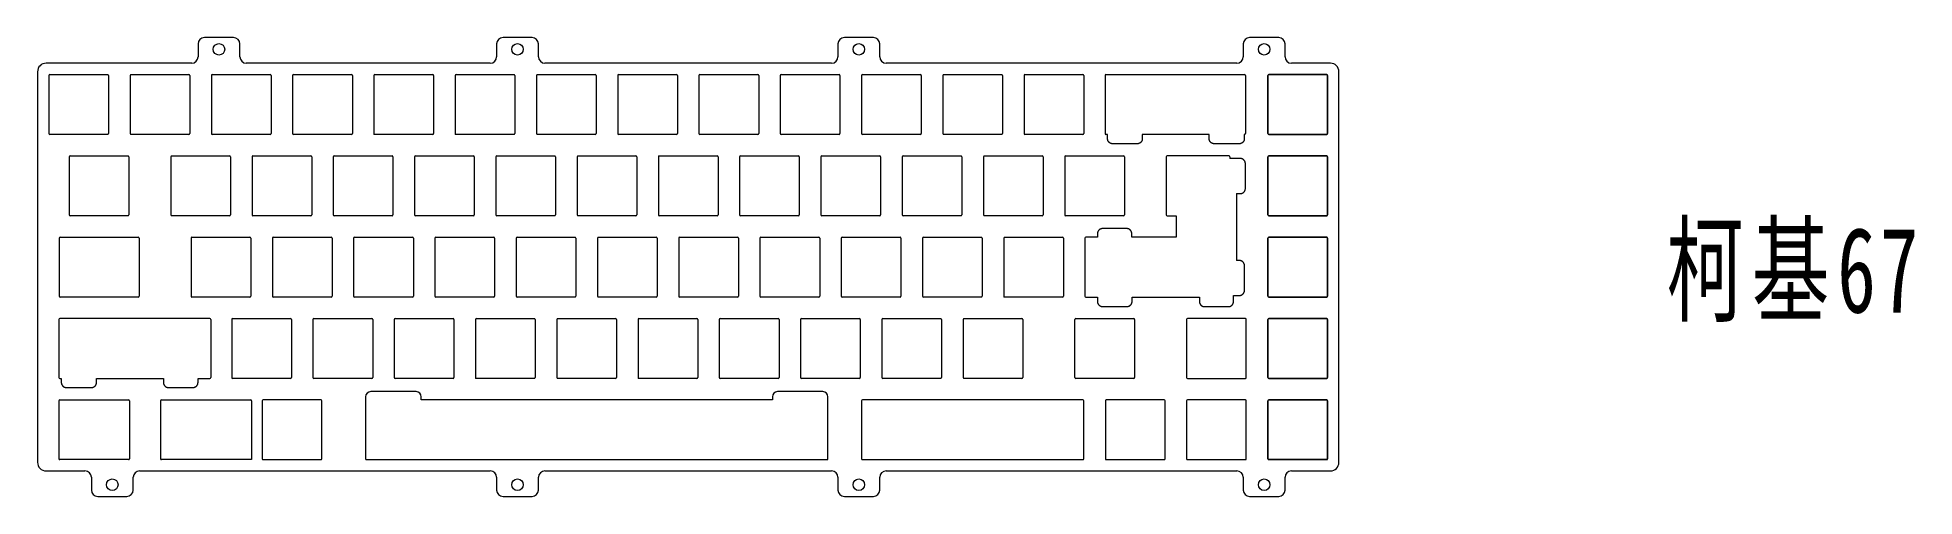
# Model space of a CAD drawing. Header units: millimetres. Extents: x 0 to 440, y 4 to 112.
import ezdxf

# ---------------------------------------------------------------- set-up
doc = ezdxf.new("R2010")
doc.units = ezdxf.units.MM
doc.layers.get('0').update_dxf_attribs({"lineweight": 35})
doc.layers.add('1', color=7, linetype='Continuous', lineweight=18)
doc.styles.add('标准', font='', dxfattribs={"width": 0.667})
doc.styles.get('标准').set_extended_font_data('仿宋_gb2312')

msp = doc.modelspace()

# ---------------------------------------------------------------- texts
at = {"insert": (381.82, 67.5), "char_height": 20, "width": 89.6973, "attachment_point": 1, "line_spacing_factor": 1.15057, "style": '标准'}
msp.add_mtext('\\T1.1;{\\fsimhei|b0|i0|c134|p49;柯基67\\P}', dxfattribs=at)

# ---------------------------------------------------------------- linework, layer by layer
at = {"layer": '1', "linetype": 'Continuous', "lineweight": 5}
for p, q in [((37.63, 110.42), (37.63, 107.42)), ((37.63, 110.42), (37.63, 107.42)), ((37.63, 110.42), (37.63, 110.42)), ((45.93, 111.92), (39.13, 111.92)), ((45.93, 111.92), (39.13, 111.92)), ((39.13, 111.92), (39.13, 111.92)), ((45.93, 111.92), (45.93, 111.92)), ((47.43, 107.42), (47.43, 110.42)), ((47.43, 107.42), (47.43, 110.42)), ((47.43, 110.42), (47.43, 110.42)), ((107.62, 110.42), (107.62, 107.42)), ((107.62, 110.42), (107.62, 107.42)), ((107.62, 110.42), (107.62, 110.42)), ((115.92, 111.92), (109.12, 111.92)), ((115.92, 111.92), (109.12, 111.92)), ((109.12, 111.92), (109.12, 111.92)), ((115.92, 111.92), (115.92, 111.92)), ((117.42, 107.42), (117.42, 110.42)), ((117.42, 107.42), (117.42, 110.42)), ((117.42, 110.42), (117.42, 110.42)), ((187.62, 110.42), (187.62, 107.42)), ((187.62, 110.42), (187.62, 107.42)), ((187.62, 110.42), (187.62, 110.42)), ((195.93, 111.92), (189.12, 111.92)), ((195.93, 111.92), (189.12, 111.92)), ((189.12, 111.92), (189.12, 111.92)), ((195.93, 111.92), (195.93, 111.92)), ((197.43, 107.42), (197.43, 110.42)), ((197.43, 107.42), (197.43, 110.42)), ((197.43, 110.42), (197.43, 110.42)), ((282.62, 110.42), (282.62, 107.42)), ((282.62, 110.42), (282.62, 107.42)), ((282.62, 110.42), (282.62, 110.42)), ((290.93, 111.92), (284.12, 111.92)), ((290.93, 111.92), (284.12, 111.92)), ((284.12, 111.92), (284.12, 111.92)), ((290.93, 111.92), (290.93, 111.92)), ((292.43, 107.42), (292.43, 110.42)), ((292.43, 107.42), (292.43, 110.42)), ((292.43, 110.42), (292.43, 110.42)), ((36.13, 105.92), (2, 105.92)), ((36.13, 105.92), (2, 105.92)), ((2, 105.92), (2, 105.92)), ((36.13, 105.92), (36.13, 105.92)), ((37.63, 107.42), (37.63, 107.42)), ((47.43, 107.42), (47.43, 107.42)), ((106.12, 105.92), (48.93, 105.92)), ((106.12, 105.92), (48.93, 105.92)), ((48.93, 105.92), (48.93, 105.92)), ((106.12, 105.92), (106.12, 105.92)), ((107.62, 107.42), (107.62, 107.42)), ((117.42, 107.42), (117.42, 107.42)), ((186.12, 105.92), (118.92, 105.92)), ((186.12, 105.92), (118.92, 105.92)), ((118.92, 105.92), (118.92, 105.92)), ((186.12, 105.92), (186.12, 105.92)), ((187.62, 107.42), (187.62, 107.42)), ((197.43, 107.42), (197.43, 107.42)), ((281.12, 105.92), (198.93, 105.92)), ((281.12, 105.92), (198.93, 105.92)), ((198.93, 105.92), (198.93, 105.92)), ((281.12, 105.92), (281.12, 105.92)), ((282.62, 107.42), (282.62, 107.42)), ((292.43, 107.42), (292.43, 107.42)), ((293.93, 105.92), (293.93, 105.92)), ((303.05, 105.92), (293.93, 105.92)), ((303.05, 105.92), (293.93, 105.92)), ((303.05, 105.92), (303.05, 105.92)), ((0, 103.92), (0, 12.42)), ((0, 103.92), (0, 12.42)), ((0, 103.92), (0, 103.92)), ((2.65, 103.04), (2.65, 89.44)), ((2.65, 103.04), (2.65, 89.44)), ((2.65, 103.04), (2.65, 103.04)), ((2.85, 103.24), (2.85, 103.24)), ((16.45, 103.24), (16.45, 103.24)), ((16.65, 103.04), (16.65, 89.44)), ((16.65, 103.04), (16.65, 89.44)), ((16.65, 103.04), (16.65, 103.04)), ((21.7, 103.04), (21.7, 89.44)), ((21.7, 103.04), (21.7, 89.44)), ((21.7, 103.04), (21.7, 103.04)), ((21.9, 103.24), (21.9, 103.24)), ((35.5, 103.24), (35.5, 103.24)), ((35.7, 103.04), (35.7, 89.44)), ((35.7, 103.04), (35.7, 89.44)), ((35.7, 103.04), (35.7, 103.04)), ((40.75, 103.04), (40.75, 89.44)), ((40.75, 103.04), (40.75, 89.44)), ((40.75, 103.04), (40.75, 103.04)), ((40.95, 103.24), (40.95, 103.24)), ((54.55, 103.24), (54.55, 103.24)), ((54.75, 103.04), (54.75, 89.44)), ((54.75, 103.04), (54.75, 89.44)), ((54.75, 103.04), (54.75, 103.04)), ((59.8, 103.04), (59.8, 89.44)), ((59.8, 103.04), (59.8, 89.44)), ((59.8, 103.04), (59.8, 103.04)), ((60, 103.24), (60, 103.24)), ((73.6, 103.24), (73.6, 103.24)), ((73.8, 103.04), (73.8, 89.44)), ((73.8, 103.04), (73.8, 89.44)), ((73.8, 103.04), (73.8, 103.04)), ((78.85, 103.04), (78.85, 89.24)), ((78.85, 103.04), (78.85, 89.24)), ((78.85, 103.04), (78.85, 103.04)), ((79.05, 103.24), (79.05, 103.24)), ((92.65, 103.24), (92.65, 103.24)), ((92.85, 103.04), (92.85, 89.44)), ((92.85, 103.04), (92.85, 89.44)), ((92.85, 103.04), (92.85, 103.04)), ((97.9, 103.04), (97.9, 89.24)), ((97.9, 103.04), (97.9, 89.24)), ((97.9, 103.04), (97.9, 103.04)), ((98.1, 103.24), (98.1, 103.24)), ((111.7, 103.24), (111.7, 103.24)), ((111.9, 103.04), (111.9, 89.44)), ((111.9, 103.04), (111.9, 89.44)), ((111.9, 103.04), (111.9, 103.04)), ((116.95, 103.04), (116.95, 89.44)), ((116.95, 103.04), (116.95, 89.44)), ((116.95, 103.04), (116.95, 103.04)), ((117.15, 103.24), (117.15, 103.24)), ((130.75, 103.24), (130.75, 103.24)), ((130.95, 103.04), (130.95, 89.44)), ((130.95, 103.04), (130.95, 89.44)), ((130.95, 103.04), (130.95, 103.04)), ((136, 103.04), (136, 89.44)), ((136, 103.04), (136, 89.44)), ((136, 103.04), (136, 103.04)), ((136.2, 103.24), (136.2, 103.24)), ((149.8, 103.24), (149.8, 103.24)), ((150, 103.04), (150, 89.44)), ((150, 103.04), (150, 89.44)), ((150, 103.04), (150, 103.04)), ((155.05, 103.04), (155.05, 89.44)), ((155.05, 103.04), (155.05, 89.44)), ((155.05, 103.04), (155.05, 103.04)), ((155.25, 103.24), (155.25, 103.24)), ((168.85, 103.24), (168.85, 103.24)), ((169.05, 103.04), (169.05, 89.44)), ((169.05, 103.04), (169.05, 89.44)), ((169.05, 103.04), (169.05, 103.04)), ((174.1, 103.04), (174.1, 89.44)), ((174.1, 103.04), (174.1, 89.44)), ((174.1, 103.04), (174.1, 103.04)), ((174.3, 103.24), (174.3, 103.24)), ((187.9, 103.24), (187.9, 103.24)), ((188.1, 103.04), (188.1, 89.44)), ((188.1, 103.04), (188.1, 89.44)), ((188.1, 103.04), (188.1, 103.04)), ((193.15, 103.04), (193.15, 89.44)), ((193.15, 103.04), (193.15, 89.44)), ((193.15, 103.04), (193.15, 103.04)), ((193.35, 103.24), (193.35, 103.24)), ((206.95, 103.24), (206.95, 103.24)), ((207.15, 103.04), (207.15, 89.44)), ((207.15, 103.04), (207.15, 89.44)), ((207.15, 103.04), (207.15, 103.04)), ((212.2, 103.04), (212.2, 89.44)), ((212.2, 103.04), (212.2, 89.44)), ((212.2, 103.04), (212.2, 103.04)), ((212.4, 103.24), (212.4, 103.24)), ((226, 103.24), (226, 103.24)), ((226.2, 103.04), (226.2, 89.44)), ((226.2, 103.04), (226.2, 89.44)), ((226.2, 103.04), (226.2, 103.04)), ((231.25, 103.04), (231.25, 89.44)), ((231.25, 103.04), (231.25, 89.44)), ((231.25, 103.04), (231.25, 103.04)), ((231.45, 103.24), (231.45, 103.24)), ((245.05, 103.24), (245.05, 103.24)), ((245.25, 103.04), (245.25, 89.44)), ((245.25, 103.04), (245.25, 89.44)), ((245.25, 103.04), (245.25, 103.04)), ((250.23, 103.04), (250.23, 89.44)), ((250.23, 103.04), (250.23, 89.44)), ((250.23, 103.04), (250.23, 103.04)), ((250.43, 103.24), (250.43, 103.24)), ((282.93, 103.24), (282.93, 103.24)), ((283.13, 103.04), (283.13, 89.44)), ((283.13, 103.04), (283.13, 89.44)), ((283.13, 103.04), (283.13, 103.04)), ((288.4, 103.04), (288.4, 103.04)), ((288.4, 89.44), (288.4, 103.04)), ((288.4, 103.04), (288.4, 89.44)), ((302.2, 103.24), (288.6, 103.24)), ((288.6, 103.24), (288.6, 103.24)), ((288.6, 103.24), (302.2, 103.24)), ((302.2, 103.24), (302.2, 103.24)), ((302.4, 89.44), (302.4, 103.04)), ((302.4, 103.04), (302.4, 89.44)), ((302.4, 103.04), (302.4, 103.04)), ((305.05, 12.42), (305.05, 103.92)), ((305.05, 12.42), (305.05, 103.92)), ((305.05, 103.92), (305.05, 103.92)), ((2.65, 89.44), (2.65, 89.44)), ((2.85, 89.24), (2.85, 89.24)), ((16.45, 89.24), (16.45, 89.24)), ((16.65, 89.44), (16.65, 89.44)), ((21.7, 89.44), (21.7, 89.44)), ((21.9, 89.24), (21.9, 89.24)), ((35.5, 89.24), (35.5, 89.24)), ((35.7, 89.44), (35.7, 89.44)), ((40.75, 89.44), (40.75, 89.44)), ((40.95, 89.24), (40.95, 89.24)), ((54.55, 89.24), (54.55, 89.24)), ((54.75, 89.44), (54.75, 89.44)), ((59.8, 89.44), (59.8, 89.44)), ((60, 89.24), (60, 89.24)), ((73.6, 89.24), (73.6, 89.24)), ((73.8, 89.44), (73.8, 89.44)), ((78.85, 89.24), (78.85, 89.24)), ((92.65, 89.24), (92.65, 89.24)), ((92.85, 89.44), (92.85, 89.44)), ((97.9, 89.24), (97.9, 89.24)), ((111.7, 89.24), (111.7, 89.24)), ((111.9, 89.44), (111.9, 89.44)), ((116.95, 89.44), (116.95, 89.44)), ((117.15, 89.24), (117.15, 89.24)), ((130.75, 89.24), (130.75, 89.24)), ((130.95, 89.44), (130.95, 89.44)), ((136, 89.44), (136, 89.44)), ((136.2, 89.24), (136.2, 89.24)), ((149.8, 89.24), (149.8, 89.24)), ((150, 89.44), (150, 89.44)), ((155.05, 89.44), (155.05, 89.44)), ((155.25, 89.24), (155.25, 89.24)), ((168.85, 89.24), (168.85, 89.24)), ((169.05, 89.44), (169.05, 89.44)), ((174.1, 89.44), (174.1, 89.44)), ((174.3, 89.24), (174.3, 89.24)), ((187.9, 89.24), (187.9, 89.24)), ((188.1, 89.44), (188.1, 89.44)), ((193.15, 89.44), (193.15, 89.44)), ((193.35, 89.24), (193.35, 89.24)), ((206.95, 89.24), (206.95, 89.24)), ((207.15, 89.44), (207.15, 89.44)), ((212.2, 89.44), (212.2, 89.44)), ((212.4, 89.24), (212.4, 89.24)), ((226, 89.24), (226, 89.24)), ((226.2, 89.44), (226.2, 89.44)), ((231.25, 89.44), (231.25, 89.44)), ((231.45, 89.24), (231.45, 89.24)), ((245.05, 89.24), (245.05, 89.24)), ((245.25, 89.44), (245.25, 89.44)), ((250.23, 89.44), (250.23, 89.44)), ((250.43, 89.24), (250.43, 89.24)), ((250.82, 89.24), (250.82, 89.24)), ((258.97, 89.24), (258.97, 89.24)), ((274.63, 89.24), (274.63, 89.24)), ((282.88, 89.24), (282.88, 89.24)), ((282.93, 89.24), (282.93, 89.24)), ((283.13, 89.44), (283.13, 89.44)), ((288.4, 89.44), (288.4, 89.44)), ((288.6, 89.24), (302.2, 89.24)), ((288.6, 89.24), (288.6, 89.24)), ((302.2, 89.24), (288.6, 89.24)), ((302.2, 89.24), (302.2, 89.24)), ((302.4, 89.44), (302.4, 89.44)), ((7.41, 83.99), (7.41, 70.39)), ((7.41, 83.99), (7.41, 70.39)), ((7.41, 83.99), (7.41, 83.99)), ((7.61, 84.19), (7.61, 84.19)), ((21.21, 84.19), (21.21, 84.19)), ((21.41, 83.99), (21.41, 70.39)), ((21.41, 83.99), (21.41, 70.39)), ((21.41, 83.99), (21.41, 83.99)), ((31.23, 83.99), (31.23, 70.39)), ((31.23, 83.99), (31.23, 70.39)), ((31.23, 83.99), (31.23, 83.99)), ((31.43, 84.19), (31.43, 84.19)), ((45.02, 84.19), (45.02, 84.19)), ((45.22, 83.99), (45.22, 70.39)), ((45.22, 83.99), (45.22, 70.39)), ((45.22, 83.99), (45.22, 83.99)), ((50.28, 83.99), (50.28, 70.39)), ((50.28, 83.99), (50.28, 70.39)), ((50.28, 83.99), (50.28, 83.99)), ((50.48, 84.19), (50.48, 84.19)), ((64.07, 84.19), (64.07, 84.19)), ((64.27, 83.99), (64.27, 70.39)), ((64.27, 83.99), (64.27, 70.39)), ((64.27, 83.99), (64.27, 83.99)), ((69.33, 83.99), (69.33, 70.39)), ((69.33, 83.99), (69.33, 70.39)), ((69.33, 83.99), (69.33, 83.99)), ((69.53, 84.19), (69.53, 84.19)), ((83.12, 84.19), (83.12, 84.19)), ((83.32, 83.99), (83.32, 70.39)), ((83.32, 83.99), (83.32, 70.39)), ((83.32, 83.99), (83.32, 83.99)), ((88.38, 83.99), (88.38, 70.39)), ((88.38, 83.99), (88.38, 70.39)), ((88.38, 83.99), (88.38, 83.99)), ((88.58, 84.19), (88.58, 84.19)), ((102.17, 84.19), (102.17, 84.19)), ((102.37, 83.99), (102.37, 70.39)), ((102.37, 83.99), (102.37, 70.39)), ((102.37, 83.99), (102.37, 83.99)), ((107.43, 83.99), (107.43, 70.39)), ((107.43, 83.99), (107.43, 70.39)), ((107.43, 83.99), (107.43, 83.99)), ((107.63, 84.19), (107.63, 84.19)), ((121.22, 84.19), (121.22, 84.19)), ((121.42, 83.99), (121.42, 70.39)), ((121.42, 83.99), (121.42, 70.39)), ((121.42, 83.99), (121.42, 83.99)), ((126.48, 83.99), (126.48, 70.39)), ((126.48, 83.99), (126.48, 70.39)), ((126.48, 83.99), (126.48, 83.99)), ((126.68, 84.19), (126.68, 84.19)), ((140.27, 84.19), (140.27, 84.19)), ((140.47, 83.99), (140.47, 70.39)), ((140.47, 83.99), (140.47, 70.39)), ((140.47, 83.99), (140.47, 83.99)), ((145.53, 84.19), (145.53, 70.39)), ((145.53, 84.19), (145.53, 70.39)), ((145.53, 84.19), (145.53, 84.19)), ((159.32, 84.19), (159.32, 84.19)), ((159.52, 83.99), (159.52, 70.39)), ((159.52, 83.99), (159.52, 70.39)), ((159.52, 83.99), (159.52, 83.99)), ((164.58, 83.99), (164.58, 70.39)), ((164.58, 83.99), (164.58, 70.39)), ((164.58, 83.99), (164.58, 83.99)), ((164.78, 84.19), (164.78, 84.19)), ((178.37, 84.19), (178.37, 84.19)), ((178.57, 83.99), (178.57, 70.39)), ((178.57, 83.99), (178.57, 70.39)), ((178.57, 83.99), (178.57, 83.99)), ((183.63, 83.99), (183.63, 70.39)), ((183.63, 83.99), (183.63, 70.39)), ((183.63, 83.99), (183.63, 83.99)), ((183.83, 84.19), (183.83, 84.19)), ((197.42, 84.19), (197.42, 84.19)), ((197.62, 83.99), (197.62, 70.39)), ((197.62, 83.99), (197.62, 70.39)), ((197.62, 83.99), (197.62, 83.99)), ((202.68, 83.99), (202.68, 70.39)), ((202.68, 83.99), (202.68, 70.39)), ((202.68, 83.99), (202.68, 83.99)), ((202.88, 84.19), (202.88, 84.19)), ((216.47, 84.19), (216.47, 84.19)), ((216.67, 83.99), (216.67, 70.39)), ((216.67, 83.99), (216.67, 70.39)), ((216.67, 83.99), (216.67, 83.99)), ((221.73, 83.99), (221.73, 70.39)), ((221.73, 83.99), (221.73, 70.39)), ((221.73, 83.99), (221.73, 83.99)), ((221.93, 84.19), (221.93, 84.19)), ((235.52, 84.19), (235.52, 84.19)), ((235.72, 83.99), (235.72, 70.39)), ((235.72, 83.99), (235.72, 70.39)), ((235.72, 83.99), (235.72, 83.99)), ((240.78, 83.99), (240.78, 70.39)), ((240.78, 83.99), (240.78, 70.39)), ((240.78, 83.99), (240.78, 83.99)), ((240.98, 84.19), (240.98, 84.19)), ((254.57, 84.19), (254.57, 84.19)), ((254.77, 83.99), (254.77, 70.39)), ((254.77, 83.99), (254.77, 70.39)), ((254.77, 83.99), (254.77, 83.99)), ((264.59, 83.99), (264.59, 70.39)), ((264.59, 83.99), (264.59, 70.39)), ((264.59, 83.99), (264.59, 83.99)), ((264.79, 84.19), (264.79, 84.19)), ((279.29, 84.19), (279.29, 84.19)), ((279.49, 83.99), (279.49, 83.59)), ((279.49, 83.99), (279.49, 83.59)), ((279.49, 83.99), (279.49, 83.99)), ((288.4, 83.99), (288.4, 83.99)), ((288.4, 83.99), (288.4, 70.39)), ((288.4, 70.39), (288.4, 83.99)), ((302.2, 84.19), (288.6, 84.19)), ((288.6, 84.19), (288.6, 84.19)), ((288.6, 84.19), (302.2, 84.19)), ((302.2, 84.19), (302.2, 84.19)), ((302.4, 83.99), (302.4, 83.99)), ((302.4, 83.99), (302.4, 70.39)), ((302.4, 70.39), (302.4, 83.99)), ((279.49, 83.59), (279.49, 83.59)), ((281.02, 75.37), (281.02, 59.68)), ((281.02, 75.37), (281.02, 59.68)), ((281.02, 75.37), (281.02, 75.37)), ((7.41, 70.39), (7.41, 70.39)), ((7.61, 70.19), (7.61, 70.19)), ((21.21, 70.19), (21.21, 70.19)), ((21.41, 70.39), (21.41, 70.39)), ((31.23, 70.39), (31.23, 70.39)), ((31.43, 70.19), (31.43, 70.19)), ((45.02, 70.19), (45.02, 70.19)), ((45.22, 70.39), (45.22, 70.39)), ((50.28, 70.39), (50.28, 70.39)), ((50.48, 70.19), (50.48, 70.19)), ((64.07, 70.19), (64.07, 70.19)), ((64.27, 70.39), (64.27, 70.39)), ((69.33, 70.39), (69.33, 70.39)), ((69.53, 70.19), (69.53, 70.19)), ((83.12, 70.19), (83.12, 70.19)), ((83.32, 70.39), (83.32, 70.39)), ((88.38, 70.39), (88.38, 70.39)), ((88.58, 70.19), (88.58, 70.19)), ((102.17, 70.19), (102.17, 70.19)), ((102.37, 70.39), (102.37, 70.39)), ((107.43, 70.39), (107.43, 70.39)), ((107.63, 70.19), (107.63, 70.19)), ((121.22, 70.19), (121.22, 70.19)), ((121.42, 70.39), (121.42, 70.39)), ((126.48, 70.39), (126.48, 70.39)), ((126.68, 70.19), (126.68, 70.19)), ((140.27, 70.19), (140.27, 70.19)), ((140.47, 70.39), (140.47, 70.39)), ((145.53, 70.39), (145.53, 70.39)), ((145.73, 70.19), (145.73, 70.19)), ((159.32, 70.19), (159.32, 70.19)), ((159.52, 70.39), (159.52, 70.39)), ((164.58, 70.39), (164.58, 70.39)), ((164.78, 70.19), (164.78, 70.19)), ((178.37, 70.19), (178.37, 70.19)), ((178.57, 70.39), (178.57, 70.39)), ((183.63, 70.39), (183.63, 70.39)), ((183.83, 70.19), (183.83, 70.19)), ((197.42, 70.19), (197.42, 70.19)), ((197.62, 70.39), (197.62, 70.39)), ((202.68, 70.39), (202.68, 70.39)), ((202.88, 70.19), (202.88, 70.19)), ((216.47, 70.19), (216.47, 70.19)), ((216.67, 70.39), (216.67, 70.39)), ((221.73, 70.39), (221.73, 70.39)), ((221.93, 70.19), (221.93, 70.19)), ((235.52, 70.19), (235.52, 70.19)), ((235.72, 70.39), (235.72, 70.39)), ((240.78, 70.39), (240.78, 70.39)), ((240.98, 70.19), (240.98, 70.19)), ((254.57, 70.19), (254.57, 70.19)), ((254.77, 70.39), (254.77, 70.39)), ((264.59, 70.39), (264.59, 70.39)), ((264.79, 70.19), (264.79, 70.19)), ((266.89, 70.19), (266.89, 65.14)), ((266.89, 70.19), (266.89, 65.14)), ((266.89, 70.19), (266.89, 70.19)), ((288.4, 70.39), (288.4, 70.39)), ((288.6, 70.19), (302.2, 70.19)), ((302.2, 70.19), (288.6, 70.19)), ((288.6, 70.19), (288.6, 70.19)), ((302.2, 70.19), (302.2, 70.19)), ((302.4, 70.39), (302.4, 70.39)), ((5.07, 64.94), (5.07, 51.34)), ((5.07, 64.94), (5.07, 51.34)), ((5.07, 64.94), (5.07, 64.94)), ((5.27, 65.14), (5.27, 65.14)), ((23.59, 65.14), (23.59, 65.14)), ((23.79, 64.94), (23.79, 51.34)), ((23.79, 64.94), (23.79, 51.34)), ((23.79, 64.94), (23.79, 64.94)), ((35.99, 64.94), (35.99, 51.34)), ((35.99, 64.94), (35.99, 51.34)), ((35.99, 64.94), (35.99, 64.94)), ((36.19, 65.14), (36.19, 65.14)), ((49.79, 65.14), (49.79, 65.14)), ((49.99, 64.94), (49.99, 51.34)), ((49.99, 64.94), (49.99, 51.34)), ((49.99, 64.94), (49.99, 64.94)), ((55.04, 64.94), (55.04, 51.34)), ((55.04, 64.94), (55.04, 51.34)), ((55.04, 64.94), (55.04, 64.94)), ((55.24, 65.14), (55.24, 65.14)), ((68.84, 65.14), (68.84, 65.14)), ((69.04, 64.94), (69.04, 51.34)), ((69.04, 64.94), (69.04, 51.34)), ((69.04, 64.94), (69.04, 64.94)), ((74.09, 64.94), (74.09, 51.34)), ((74.09, 64.94), (74.09, 51.34)), ((74.09, 64.94), (74.09, 64.94)), ((74.29, 65.14), (74.29, 65.14)), ((87.89, 65.14), (87.89, 65.14)), ((88.09, 64.94), (88.09, 51.34)), ((88.09, 64.94), (88.09, 51.34)), ((88.09, 64.94), (88.09, 64.94)), ((93.14, 64.94), (93.14, 51.34)), ((93.14, 64.94), (93.14, 51.34)), ((93.14, 64.94), (93.14, 64.94)), ((93.34, 65.14), (93.34, 65.14)), ((106.94, 65.14), (106.94, 65.14)), ((107.14, 64.94), (107.14, 51.34)), ((107.14, 64.94), (107.14, 51.34)), ((107.14, 64.94), (107.14, 64.94)), ((112.19, 64.94), (112.19, 51.34)), ((112.19, 64.94), (112.19, 51.34)), ((112.19, 64.94), (112.19, 64.94)), ((112.39, 65.14), (112.39, 65.14)), ((125.99, 65.14), (125.99, 65.14)), ((126.19, 64.94), (126.19, 51.34)), ((126.19, 64.94), (126.19, 51.34)), ((126.19, 64.94), (126.19, 64.94)), ((131.24, 64.94), (131.24, 51.34)), ((131.24, 64.94), (131.24, 51.34)), ((131.24, 64.94), (131.24, 64.94)), ((131.44, 65.14), (131.44, 65.14)), ((145.04, 65.14), (145.04, 65.14)), ((145.24, 64.94), (145.24, 51.34)), ((145.24, 64.94), (145.24, 51.34)), ((145.24, 64.94), (145.24, 64.94)), ((150.29, 64.94), (150.29, 51.34)), ((150.29, 64.94), (150.29, 51.34)), ((150.29, 64.94), (150.29, 64.94)), ((150.49, 65.14), (150.49, 65.14)), ((164.09, 65.14), (164.09, 65.14)), ((164.29, 64.94), (164.29, 51.34)), ((164.29, 64.94), (164.29, 51.34)), ((164.29, 64.94), (164.29, 64.94)), ((169.34, 64.94), (169.34, 51.34)), ((169.34, 64.94), (169.34, 51.34)), ((169.34, 64.94), (169.34, 64.94)), ((169.54, 65.14), (169.54, 65.14)), ((183.14, 65.14), (183.14, 65.14)), ((183.34, 64.94), (183.34, 51.34)), ((183.34, 64.94), (183.34, 51.34)), ((183.34, 64.94), (183.34, 64.94)), ((188.39, 64.94), (188.39, 51.34)), ((188.39, 64.94), (188.39, 51.34)), ((188.39, 64.94), (188.39, 64.94)), ((188.59, 65.14), (188.59, 65.14)), ((202.19, 65.14), (202.19, 65.14)), ((202.39, 64.94), (202.39, 51.34)), ((202.39, 64.94), (202.39, 51.34)), ((202.39, 64.94), (202.39, 64.94)), ((207.44, 64.94), (207.44, 51.34)), ((207.44, 64.94), (207.44, 51.34)), ((207.44, 64.94), (207.44, 64.94)), ((207.64, 65.14), (207.64, 65.14)), ((221.24, 65.14), (221.24, 65.14)), ((221.44, 64.94), (221.44, 51.34)), ((221.44, 64.94), (221.44, 51.34)), ((221.44, 64.94), (221.44, 64.94)), ((226.49, 64.94), (226.49, 51.14)), ((226.49, 64.94), (226.49, 51.14)), ((226.49, 64.94), (226.49, 64.94)), ((226.69, 65.14), (226.69, 65.14)), ((240.29, 65.14), (240.29, 65.14)), ((240.49, 64.94), (240.49, 51.34)), ((240.49, 64.94), (240.49, 51.34)), ((240.49, 64.94), (240.49, 64.94)), ((245.51, 64.94), (245.51, 51.34)), ((245.51, 64.94), (245.51, 51.34)), ((245.51, 64.94), (245.51, 64.94)), ((245.71, 65.14), (245.71, 65.14)), ((248.44, 65.14), (248.44, 65.14)), ((256.51, 65.14), (256.51, 65.14)), ((266.89, 65.14), (266.89, 65.14)), ((288.4, 64.94), (288.4, 64.94)), ((288.4, 51.34), (288.4, 64.94)), ((288.4, 64.94), (288.4, 51.34)), ((288.6, 65.14), (302.2, 65.14)), ((302.2, 65.14), (288.6, 65.14)), ((288.6, 65.14), (288.6, 65.14)), ((302.2, 65.14), (302.2, 65.14)), ((302.4, 64.94), (302.4, 51.34)), ((302.4, 64.94), (302.4, 64.94)), ((302.4, 51.34), (302.4, 64.94)), ((281.02, 59.68), (281.02, 59.68)), ((5.07, 51.34), (5.07, 51.34)), ((5.27, 51.14), (5.27, 51.14)), ((23.59, 51.14), (23.59, 51.14)), ((23.79, 51.34), (23.79, 51.34)), ((35.99, 51.34), (35.99, 51.34)), ((36.19, 51.14), (36.19, 51.14)), ((49.79, 51.14), (49.79, 51.14)), ((49.99, 51.34), (49.99, 51.34)), ((55.04, 51.34), (55.04, 51.34)), ((55.24, 51.14), (55.24, 51.14)), ((68.84, 51.14), (68.84, 51.14)), ((69.04, 51.34), (69.04, 51.34)), ((74.09, 51.34), (74.09, 51.34)), ((74.29, 51.14), (74.29, 51.14)), ((87.89, 51.14), (87.89, 51.14)), ((88.09, 51.34), (88.09, 51.34)), ((93.14, 51.34), (93.14, 51.34)), ((93.34, 51.14), (93.34, 51.14)), ((106.94, 51.14), (106.94, 51.14)), ((107.14, 51.34), (107.14, 51.34)), ((112.19, 51.34), (112.19, 51.34)), ((112.39, 51.14), (112.39, 51.14)), ((125.99, 51.14), (125.99, 51.14)), ((126.19, 51.34), (126.19, 51.34)), ((131.24, 51.34), (131.24, 51.34)), ((131.44, 51.14), (131.44, 51.14)), ((145.04, 51.14), (145.04, 51.14)), ((145.24, 51.34), (145.24, 51.34)), ((150.29, 51.34), (150.29, 51.34)), ((150.49, 51.14), (150.49, 51.14)), ((164.09, 51.14), (164.09, 51.14)), ((164.29, 51.34), (164.29, 51.34)), ((169.34, 51.34), (169.34, 51.34)), ((169.54, 51.14), (169.54, 51.14)), ((183.14, 51.14), (183.14, 51.14)), ((183.34, 51.34), (183.34, 51.34)), ((188.39, 51.34), (188.39, 51.34)), ((188.59, 51.14), (188.59, 51.14)), ((202.19, 51.14), (202.19, 51.14)), ((202.39, 51.34), (202.39, 51.34)), ((207.44, 51.34), (207.44, 51.34)), ((207.64, 51.14), (207.64, 51.14)), ((221.24, 51.14), (221.24, 51.14)), ((221.44, 51.34), (221.44, 51.34)), ((226.49, 51.14), (226.49, 51.14)), ((240.29, 51.14), (240.29, 51.14)), ((240.49, 51.34), (240.49, 51.34)), ((245.51, 51.34), (245.51, 51.34)), ((245.71, 51.14), (245.71, 51.14)), ((248.44, 51.14), (248.44, 51.14)), ((256.57, 51.14), (256.57, 51.14)), ((272.35, 51.14), (272.35, 51.14)), ((280.34, 51.51), (280.34, 51.51)), ((288.4, 51.34), (288.4, 51.34)), ((302.2, 51.14), (288.6, 51.14)), ((288.6, 51.14), (302.2, 51.14)), ((288.6, 51.14), (288.6, 51.14)), ((302.2, 51.14), (302.2, 51.14)), ((302.4, 51.34), (302.4, 51.34)), ((5, 45.89), (5, 32.29)), ((5, 45.89), (5, 32.29)), ((5, 45.89), (5, 45.89)), ((5.2, 46.09), (5.2, 46.09)), ((40.39, 46.09), (40.39, 46.09)), ((40.59, 45.89), (40.59, 32.29)), ((40.59, 45.89), (40.59, 32.29)), ((40.59, 45.89), (40.59, 45.89)), ((45.51, 45.89), (45.51, 32.29)), ((45.51, 45.89), (45.51, 32.29)), ((45.51, 45.89), (45.51, 45.89)), ((45.71, 46.09), (45.71, 46.09)), ((59.31, 46.09), (59.31, 46.09)), ((59.51, 45.89), (59.51, 32.29)), ((59.51, 45.89), (59.51, 32.29)), ((59.51, 45.89), (59.51, 45.89)), ((64.56, 45.89), (64.56, 32.29)), ((64.56, 45.89), (64.56, 32.29)), ((64.56, 45.89), (64.56, 45.89)), ((64.76, 46.09), (64.76, 46.09)), ((78.36, 46.09), (78.36, 46.09)), ((78.56, 45.89), (78.56, 32.29)), ((78.56, 45.89), (78.56, 32.29)), ((78.56, 45.89), (78.56, 45.89)), ((83.61, 45.89), (83.61, 32.29)), ((83.61, 45.89), (83.61, 32.29)), ((83.61, 45.89), (83.61, 45.89)), ((83.81, 46.09), (83.81, 46.09)), ((97.41, 46.09), (97.41, 46.09)), ((97.61, 45.89), (97.61, 32.29)), ((97.61, 45.89), (97.61, 32.29)), ((97.61, 45.89), (97.61, 45.89)), ((102.66, 45.89), (102.66, 32.09)), ((102.66, 45.89), (102.66, 32.09)), ((102.66, 45.89), (102.66, 45.89)), ((102.86, 46.09), (102.86, 46.09)), ((116.46, 46.09), (116.46, 46.09)), ((116.66, 45.89), (116.66, 32.29)), ((116.66, 45.89), (116.66, 32.29)), ((116.66, 45.89), (116.66, 45.89)), ((121.71, 45.89), (121.71, 32.29)), ((121.71, 45.89), (121.71, 32.29)), ((121.71, 45.89), (121.71, 45.89)), ((121.91, 46.09), (121.91, 46.09)), ((135.51, 46.09), (135.51, 46.09)), ((135.71, 45.89), (135.71, 32.29)), ((135.71, 45.89), (135.71, 32.29)), ((135.71, 45.89), (135.71, 45.89)), ((140.76, 45.89), (140.76, 32.09)), ((140.76, 45.89), (140.76, 32.09)), ((140.76, 45.89), (140.76, 45.89)), ((140.96, 46.09), (140.96, 46.09)), ((154.56, 46.09), (154.56, 46.09)), ((154.76, 45.89), (154.76, 32.29)), ((154.76, 45.89), (154.76, 32.29)), ((154.76, 45.89), (154.76, 45.89)), ((159.81, 45.89), (159.81, 32.29)), ((159.81, 45.89), (159.81, 32.29)), ((159.81, 45.89), (159.81, 45.89)), ((160.01, 46.09), (160.01, 46.09)), ((173.61, 46.09), (173.61, 46.09)), ((173.81, 45.89), (173.81, 32.29)), ((173.81, 45.89), (173.81, 32.29)), ((173.81, 45.89), (173.81, 45.89)), ((178.86, 45.89), (178.86, 32.29)), ((178.86, 45.89), (178.86, 32.29)), ((178.86, 45.89), (178.86, 45.89)), ((179.06, 46.09), (179.06, 46.09)), ((192.66, 46.09), (192.66, 46.09)), ((192.86, 45.89), (192.86, 32.29)), ((192.86, 45.89), (192.86, 32.29)), ((192.86, 45.89), (192.86, 45.89)), ((197.91, 45.89), (197.91, 32.29)), ((197.91, 45.89), (197.91, 32.29)), ((197.91, 45.89), (197.91, 45.89)), ((198.11, 46.09), (198.11, 46.09)), ((211.71, 46.09), (211.71, 46.09)), ((211.91, 45.89), (211.91, 32.29)), ((211.91, 45.89), (211.91, 32.29)), ((211.91, 45.89), (211.91, 45.89)), ((216.96, 45.89), (216.96, 32.29)), ((216.96, 45.89), (216.96, 32.29)), ((216.96, 45.89), (216.96, 45.89)), ((217.16, 46.09), (217.16, 46.09)), ((230.76, 46.09), (230.76, 46.09)), ((230.96, 45.89), (230.96, 32.29)), ((230.96, 45.89), (230.96, 32.29)), ((230.96, 45.89), (230.96, 45.89)), ((243.16, 45.89), (243.16, 45.89)), ((243.16, 32.29), (243.16, 45.89)), ((243.16, 32.29), (243.16, 45.89)), ((243.36, 46.09), (243.36, 46.09)), ((243.36, 46.09), (256.96, 46.09)), ((243.36, 46.09), (256.96, 46.09)), ((256.96, 46.09), (256.96, 46.09)), ((257.16, 45.89), (257.16, 32.29)), ((257.16, 45.89), (257.16, 32.29)), ((257.16, 45.89), (257.16, 45.89)), ((269.35, 45.89), (269.35, 45.89)), ((269.35, 45.89), (269.35, 32.29)), ((269.35, 45.89), (269.35, 32.29)), ((283.15, 46.09), (269.55, 46.09)), ((283.15, 46.09), (269.55, 46.09)), ((269.55, 46.09), (269.55, 46.09)), ((283.15, 46.09), (283.15, 46.09)), ((283.35, 45.89), (283.35, 45.89)), ((283.35, 32.29), (283.35, 45.89)), ((283.35, 32.29), (283.35, 45.89)), ((288.4, 32.29), (288.4, 45.89)), ((288.4, 45.89), (288.4, 32.29)), ((288.4, 45.89), (288.4, 45.89)), ((288.6, 46.09), (302.2, 46.09)), ((302.2, 46.09), (288.6, 46.09)), ((288.6, 46.09), (288.6, 46.09)), ((302.2, 46.09), (302.2, 46.09)), ((302.4, 45.89), (302.4, 45.89)), ((302.4, 45.89), (302.4, 32.29)), ((302.4, 32.29), (302.4, 45.89)), ((5, 32.29), (5, 32.29)), ((5.2, 32.09), (5.2, 32.09)), ((5.57, 32.09), (5.57, 32.09)), ((13.83, 32.09), (13.83, 32.09)), ((29.51, 32.09), (29.51, 32.09)), ((37.62, 32.09), (37.62, 32.09)), ((40.39, 32.09), (40.39, 32.09)), ((40.59, 32.29), (40.59, 32.29)), ((45.51, 32.29), (45.51, 32.29)), ((45.71, 32.09), (45.71, 32.09)), ((59.31, 32.09), (59.31, 32.09)), ((59.51, 32.29), (59.51, 32.29)), ((64.56, 32.29), (64.56, 32.29)), ((64.76, 32.09), (64.76, 32.09)), ((78.36, 32.09), (78.36, 32.09)), ((78.56, 32.29), (78.56, 32.29)), ((83.61, 32.29), (83.61, 32.29)), ((83.81, 32.09), (83.81, 32.09)), ((97.41, 32.09), (97.41, 32.09)), ((97.61, 32.29), (97.61, 32.29)), ((102.66, 32.09), (102.66, 32.09)), ((116.46, 32.09), (116.46, 32.09)), ((116.66, 32.29), (116.66, 32.29)), ((121.71, 32.29), (121.71, 32.29)), ((121.91, 32.09), (121.91, 32.09)), ((135.51, 32.09), (135.51, 32.09)), ((135.71, 32.29), (135.71, 32.29)), ((140.76, 32.09), (140.76, 32.09)), ((154.56, 32.09), (154.56, 32.09)), ((154.76, 32.29), (154.76, 32.29)), ((159.81, 32.29), (159.81, 32.29)), ((160.01, 32.09), (160.01, 32.09)), ((173.61, 32.09), (173.61, 32.09)), ((173.81, 32.29), (173.81, 32.29)), ((178.86, 32.29), (178.86, 32.29)), ((179.06, 32.09), (179.06, 32.09)), ((192.66, 32.09), (192.66, 32.09)), ((192.86, 32.29), (192.86, 32.29)), ((197.91, 32.29), (197.91, 32.29)), ((198.11, 32.09), (198.11, 32.09)), ((211.71, 32.09), (211.71, 32.09)), ((211.91, 32.29), (211.91, 32.29)), ((216.96, 32.29), (216.96, 32.29)), ((217.16, 32.09), (217.16, 32.09)), ((230.76, 32.09), (230.76, 32.09)), ((230.96, 32.29), (230.96, 32.29)), ((243.16, 32.29), (243.16, 32.29)), ((256.96, 32.09), (243.36, 32.09)), ((243.36, 32.09), (243.36, 32.09)), ((256.96, 32.09), (243.36, 32.09)), ((256.96, 32.09), (256.96, 32.09)), ((257.16, 32.29), (257.16, 32.29)), ((269.35, 32.29), (269.35, 32.29)), ((269.55, 32.09), (283.15, 32.09)), ((269.55, 32.09), (283.15, 32.09)), ((269.55, 32.09), (269.55, 32.09)), ((283.15, 32.09), (283.15, 32.09)), ((283.35, 32.29), (283.35, 32.29)), ((288.4, 32.29), (288.4, 32.29)), ((302.2, 32.09), (288.6, 32.09)), ((288.6, 32.09), (302.2, 32.09)), ((288.6, 32.09), (288.6, 32.09)), ((302.2, 32.09), (302.2, 32.09)), ((302.4, 32.29), (302.4, 32.29)), ((5.03, 26.84), (5.03, 13.24)), ((5.03, 26.84), (5.03, 13.24)), ((5.03, 26.84), (5.03, 26.84)), ((5.23, 27.04), (5.23, 27.04)), ((21.35, 27.04), (21.35, 27.04)), ((21.55, 26.84), (21.55, 13.24)), ((21.55, 26.84), (21.55, 13.24)), ((21.55, 26.84), (21.55, 26.84)), ((28.84, 26.84), (28.84, 13.24)), ((28.84, 26.84), (28.84, 13.24)), ((28.84, 26.84), (28.84, 26.84)), ((29.04, 27.04), (29.04, 27.04)), ((49.98, 27.04), (49.98, 27.04)), ((50.18, 26.84), (50.18, 13.04)), ((50.18, 26.84), (50.18, 13.04)), ((50.18, 26.84), (50.18, 26.84)), ((52.66, 26.84), (52.66, 13.24)), ((52.66, 26.84), (52.66, 13.24)), ((52.66, 26.84), (52.66, 26.84)), ((66.46, 27.04), (52.86, 27.04)), ((52.86, 27.04), (52.86, 27.04)), ((66.46, 27.04), (52.86, 27.04)), ((66.46, 27.04), (66.46, 27.04)), ((66.66, 13.24), (66.66, 26.84)), ((66.66, 26.84), (66.66, 26.84)), ((66.66, 13.24), (66.66, 26.84)), ((76.89, 27.77), (76.89, 27.77)), ((76.89, 27.77), (76.89, 13.24)), ((76.89, 27.77), (76.89, 13.24)), ((88.73, 28.97), (78.09, 28.97)), ((88.73, 28.97), (78.09, 28.97)), ((78.09, 28.97), (78.09, 28.97)), ((88.73, 28.97), (88.73, 28.97)), ((89.93, 27.04), (89.93, 27.77)), ((89.93, 27.77), (89.93, 27.77)), ((89.93, 27.04), (89.93, 27.77)), ((89.93, 27.04), (89.93, 27.04)), ((172.25, 27.04), (89.93, 27.04)), ((172.25, 27.04), (89.93, 27.04)), ((172.25, 27.77), (172.25, 27.04)), ((172.25, 27.77), (172.25, 27.04)), ((172.25, 27.77), (172.25, 27.77)), ((172.25, 27.04), (172.25, 27.04)), ((184.09, 28.97), (173.45, 28.97)), ((184.09, 28.97), (173.45, 28.97)), ((173.45, 28.97), (173.45, 28.97)), ((184.09, 28.97), (184.09, 28.97)), ((185.29, 27.77), (185.29, 27.77)), ((185.29, 13.24), (185.29, 27.77)), ((185.29, 13.24), (185.29, 27.77)), ((193.15, 26.84), (193.15, 13.24)), ((193.15, 26.84), (193.15, 13.24)), ((193.15, 26.84), (193.15, 26.84)), ((245.05, 27.04), (193.35, 27.04)), ((245.05, 27.04), (193.35, 27.04)), ((193.35, 27.04), (193.35, 27.04)), ((245.05, 27.04), (245.05, 27.04)), ((245.25, 13.24), (245.25, 26.84)), ((245.25, 13.24), (245.25, 26.84)), ((245.25, 26.84), (245.25, 26.84)), ((250.3, 26.84), (250.3, 26.84)), ((250.3, 26.84), (250.3, 13.24)), ((250.3, 26.84), (250.3, 13.24)), ((264.1, 27.04), (250.5, 27.04)), ((264.1, 27.04), (250.5, 27.04)), ((250.5, 27.04), (250.5, 27.04)), ((264.1, 27.04), (264.1, 27.04)), ((264.3, 26.84), (264.3, 26.84)), ((264.3, 13.24), (264.3, 26.84)), ((264.3, 13.24), (264.3, 26.84)), ((269.35, 26.84), (269.35, 13.24)), ((269.35, 26.84), (269.35, 26.84)), ((269.35, 26.84), (269.35, 13.24)), ((283.15, 27.04), (269.55, 27.04)), ((269.55, 27.04), (269.55, 27.04)), ((283.15, 27.04), (269.55, 27.04)), ((283.15, 27.04), (283.15, 27.04)), ((283.35, 13.24), (283.35, 26.84)), ((283.35, 13.24), (283.35, 26.84)), ((283.35, 26.84), (283.35, 26.84)), ((288.4, 26.84), (288.4, 13.24)), ((288.4, 26.84), (288.4, 26.84)), ((288.4, 13.24), (288.4, 26.84)), ((288.6, 27.04), (288.6, 27.04)), ((288.6, 27.04), (302.2, 27.04)), ((302.2, 27.04), (288.6, 27.04)), ((302.2, 27.04), (302.2, 27.04)), ((302.4, 26.84), (302.4, 26.84)), ((302.4, 26.84), (302.4, 13.24)), ((302.4, 13.24), (302.4, 26.84)), ((5.03, 13.24), (5.03, 13.24)), ((21.55, 13.24), (21.55, 13.24)), ((28.84, 13.24), (28.84, 13.24)), ((52.66, 13.24), (52.66, 13.24)), ((66.66, 13.24), (66.66, 13.24)), ((76.89, 13.24), (76.89, 13.24)), ((185.29, 13.24), (185.29, 13.24)), ((193.15, 13.24), (193.15, 13.24)), ((245.25, 13.24), (245.25, 13.24)), ((250.3, 13.24), (250.3, 13.24)), ((264.3, 13.24), (264.3, 13.24)), ((269.35, 13.24), (269.35, 13.24)), ((283.35, 13.24), (283.35, 13.24)), ((288.4, 13.24), (288.4, 13.24)), ((302.4, 13.24), (302.4, 13.24)), ((0, 12.42), (0, 12.42)), ((2, 10.42), (11.12, 10.42)), ((2, 10.42), (11.12, 10.42)), ((2, 10.42), (2, 10.42)), ((5.23, 13.04), (5.23, 13.04)), ((11.12, 10.42), (11.12, 10.42)), ((12.62, 8.92), (12.62, 5.92)), ((12.62, 8.92), (12.62, 5.92)), ((12.62, 8.92), (12.62, 8.92)), ((21.35, 13.04), (21.35, 13.04)), ((22.42, 5.92), (22.42, 8.92)), ((22.42, 5.92), (22.42, 8.92)), ((22.42, 8.92), (22.42, 8.92)), ((23.92, 10.42), (106.12, 10.42)), ((23.92, 10.42), (106.12, 10.42)), ((23.92, 10.42), (23.92, 10.42)), ((29.04, 13.04), (29.04, 13.04)), ((50.18, 13.04), (50.18, 13.04)), ((52.86, 13.04), (66.46, 13.04)), ((52.86, 13.04), (66.46, 13.04)), ((52.86, 13.04), (52.86, 13.04)), ((66.46, 13.04), (66.46, 13.04)), ((77.09, 13.04), (185.09, 13.04)), ((77.09, 13.04), (185.09, 13.04)), ((77.09, 13.04), (77.09, 13.04)), ((106.12, 10.42), (106.12, 10.42)), ((107.62, 8.92), (107.62, 5.92)), ((107.62, 8.92), (107.62, 5.92)), ((107.62, 8.92), (107.62, 8.92)), ((117.42, 5.92), (117.42, 8.92)), ((117.42, 5.92), (117.42, 8.92)), ((117.42, 8.92), (117.42, 8.92)), ((118.92, 10.42), (186.12, 10.42)), ((118.92, 10.42), (186.12, 10.42)), ((118.92, 10.42), (118.92, 10.42)), ((185.09, 13.04), (185.09, 13.04)), ((186.12, 10.42), (186.12, 10.42)), ((187.62, 8.92), (187.62, 5.92)), ((187.62, 8.92), (187.62, 5.92)), ((187.62, 8.92), (187.62, 8.92)), ((193.35, 13.04), (245.05, 13.04)), ((193.35, 13.04), (193.35, 13.04)), ((193.35, 13.04), (245.05, 13.04)), ((197.43, 5.92), (197.43, 8.92)), ((197.43, 5.92), (197.43, 8.92)), ((197.43, 8.92), (197.43, 8.92)), ((198.93, 10.42), (281.12, 10.42)), ((198.93, 10.42), (281.12, 10.42)), ((198.93, 10.42), (198.93, 10.42)), ((245.05, 13.04), (245.05, 13.04)), ((250.5, 13.04), (250.5, 13.04)), ((250.5, 13.04), (264.1, 13.04)), ((250.5, 13.04), (264.1, 13.04)), ((264.1, 13.04), (264.1, 13.04)), ((269.55, 13.04), (283.15, 13.04)), ((269.55, 13.04), (283.15, 13.04)), ((269.55, 13.04), (269.55, 13.04)), ((281.12, 10.42), (281.12, 10.42)), ((282.62, 8.92), (282.62, 5.92)), ((282.62, 8.92), (282.62, 5.92)), ((282.62, 8.92), (282.62, 8.92)), ((283.15, 13.04), (283.15, 13.04)), ((288.6, 13.04), (302.2, 13.04)), ((288.6, 13.04), (288.6, 13.04)), ((302.2, 13.04), (288.6, 13.04)), ((292.43, 5.92), (292.43, 8.92)), ((292.43, 5.92), (292.43, 8.92)), ((292.43, 8.92), (292.43, 8.92)), ((293.93, 10.42), (293.93, 10.42)), ((293.93, 10.42), (303.05, 10.42)), ((293.93, 10.42), (303.05, 10.42)), ((302.2, 13.04), (302.2, 13.04)), ((303.05, 10.42), (303.05, 10.42)), ((305.05, 12.42), (305.05, 12.42)), ((12.62, 5.92), (12.62, 5.92)), ((14.12, 4.42), (20.92, 4.42)), ((14.12, 4.42), (20.92, 4.42)), ((14.12, 4.42), (14.12, 4.42)), ((20.92, 4.42), (20.92, 4.42)), ((22.42, 5.92), (22.42, 5.92)), ((107.62, 5.92), (107.62, 5.92)), ((109.12, 4.42), (115.92, 4.42)), ((109.12, 4.42), (115.92, 4.42)), ((109.12, 4.42), (109.12, 4.42)), ((115.92, 4.42), (115.92, 4.42)), ((117.42, 5.92), (117.42, 5.92)), ((187.62, 5.92), (187.62, 5.92)), ((189.12, 4.42), (195.93, 4.42)), ((189.12, 4.42), (195.93, 4.42)), ((189.12, 4.42), (189.12, 4.42)), ((195.93, 4.42), (195.93, 4.42)), ((197.43, 5.92), (197.43, 5.92)), ((282.62, 5.92), (282.62, 5.92)), ((284.12, 4.42), (290.93, 4.42)), ((284.12, 4.42), (290.93, 4.42)), ((284.12, 4.42), (284.12, 4.42)), ((290.93, 4.42), (290.93, 4.42)), ((292.43, 5.92), (292.43, 5.92))]:
    msp.add_line(p, q, dxfattribs=at)
for centre in [(42.52, 109.17), (42.52, 109.17), (112.52, 109.17), (112.52, 109.17), (192.52, 109.17), (192.52, 109.17), (287.52, 109.17), (287.52, 109.17), (17.52, 7.17), (17.52, 7.17), (112.52, 7.17), (112.52, 7.17), (192.52, 7.17), (192.52, 7.17), (287.52, 7.17), (287.52, 7.17)]:
    msp.add_circle(centre, 1.35, dxfattribs=at)
for centre, radius, start, end in [((39.13, 110.42), 1.5, 90, 180), ((39.13, 110.42), 1.5, 90, 180), ((45.93, 110.42), 1.5, 360, 90), ((45.93, 110.42), 1.5, 360, 90), ((109.12, 110.42), 1.5, 90, 180), ((109.12, 110.42), 1.5, 90, 180), ((115.92, 110.42), 1.5, 0, 90), ((115.92, 110.42), 1.5, 0, 90), ((189.12, 110.42), 1.5, 90, 180), ((189.12, 110.42), 1.5, 90, 180), ((195.93, 110.42), 1.5, 0, 90), ((195.93, 110.42), 1.5, 0, 90), ((284.12, 110.42), 1.5, 90, 180), ((284.12, 110.42), 1.5, 90, 180), ((290.93, 110.42), 1.5, 0, 90), ((290.93, 110.42), 1.5, 0, 90), ((2, 103.92), 2, 90, 180), ((2, 103.92), 2, 90, 180), ((36.13, 107.42), 1.5, 270, 360), ((36.13, 107.42), 1.5, 270, 360), ((48.93, 107.42), 1.5, 180, 270), ((48.93, 107.42), 1.5, 180, 270), ((106.12, 107.42), 1.5, 270, 360), ((106.12, 107.42), 1.5, 270, 360), ((118.92, 107.42), 1.5, 180, 270), ((118.92, 107.42), 1.5, 180, 270), ((186.12, 107.42), 1.5, 270, 0), ((186.12, 107.42), 1.5, 270, 0), ((198.93, 107.42), 1.5, 180, 270), ((198.93, 107.42), 1.5, 180, 270), ((281.12, 107.42), 1.5, 270, 360), ((281.12, 107.42), 1.5, 270, 360), ((293.93, 107.42), 1.5, 180, 270), ((293.93, 107.42), 1.5, 180, 270), ((303.05, 103.92), 2, 0, 90), ((303.05, 103.92), 2, 0, 90), ((2.85, 103.04), 0.2, 90, 180), ((2.85, 103.04), 0.2, 90, 180), ((16.45, 103.04), 0.2, 0, 90), ((16.45, 103.04), 0.2, 0, 90), ((21.9, 103.04), 0.2, 90, 180), ((21.9, 103.04), 0.2, 90, 180), ((35.5, 103.04), 0.2, 0, 90), ((35.5, 103.04), 0.2, 0, 90), ((40.95, 103.04), 0.2, 90, 180), ((40.95, 103.04), 0.2, 90, 180), ((54.55, 103.04), 0.2, 360, 90), ((54.55, 103.04), 0.2, 360, 90), ((60, 103.04), 0.2, 90, 180), ((60, 103.04), 0.2, 90, 180), ((73.6, 103.04), 0.2, 0, 90), ((73.6, 103.04), 0.2, 0, 90), ((79.05, 103.04), 0.2, 90, 180), ((79.05, 103.04), 0.2, 90, 180), ((92.65, 103.04), 0.2, 360, 90), ((92.65, 103.04), 0.2, 360, 90), ((98.1, 103.04), 0.2, 90, 180), ((98.1, 103.04), 0.2, 90, 180), ((111.7, 103.04), 0.2, 360, 90), ((111.7, 103.04), 0.2, 360, 90), ((117.15, 103.04), 0.2, 90, 180), ((117.15, 103.04), 0.2, 90, 180), ((130.75, 103.04), 0.2, 0, 90), ((130.75, 103.04), 0.2, 0, 90), ((136.2, 103.04), 0.2, 90, 180), ((136.2, 103.04), 0.2, 90, 180), ((149.8, 103.04), 0.2, 0, 90), ((149.8, 103.04), 0.2, 0, 90), ((155.25, 103.04), 0.2, 90, 180), ((155.25, 103.04), 0.2, 90, 180), ((168.85, 103.04), 0.2, 360, 90), ((168.85, 103.04), 0.2, 360, 90), ((174.3, 103.04), 0.2, 90, 180), ((174.3, 103.04), 0.2, 90, 180), ((187.9, 103.04), 0.2, 0, 90), ((187.9, 103.04), 0.2, 0, 90), ((193.35, 103.04), 0.2, 90, 180), ((193.35, 103.04), 0.2, 90, 180), ((206.95, 103.04), 0.2, 0, 90), ((206.95, 103.04), 0.2, 0, 90), ((212.4, 103.04), 0.2, 90, 180), ((212.4, 103.04), 0.2, 90, 180), ((226, 103.04), 0.2, 0, 90), ((226, 103.04), 0.2, 0, 90), ((231.45, 103.04), 0.2, 90, 180), ((231.45, 103.04), 0.2, 90, 180), ((245.05, 103.04), 0.2, 0, 90), ((245.05, 103.04), 0.2, 0, 90), ((250.43, 103.04), 0.2, 90, 180), ((250.43, 103.04), 0.2, 90, 180), ((282.93, 103.04), 0.2, 0, 90), ((282.93, 103.04), 0.2, 0, 90), ((288.6, 103.04), 0.2, 90, 180), ((288.6, 103.04), 0.2, 90, 180), ((302.2, 103.04), 0.2, 0, 90), ((302.2, 103.04), 0.2, 0, 90), ((2.85, 89.44), 0.2, 180, 270), ((2.85, 89.44), 0.2, 180, 270), ((16.45, 89.44), 0.2, 270, 360), ((16.45, 89.44), 0.2, 270, 360), ((21.9, 89.44), 0.2, 180, 270), ((21.9, 89.44), 0.2, 180, 270), ((35.5, 89.44), 0.2, 270, 360), ((35.5, 89.44), 0.2, 270, 360), ((40.95, 89.44), 0.2, 180, 270), ((40.95, 89.44), 0.2, 180, 270), ((54.55, 89.44), 0.2, 270, 0), ((54.55, 89.44), 0.2, 270, 0), ((60, 89.44), 0.2, 180, 270), ((60, 89.44), 0.2, 180, 270), ((73.6, 89.44), 0.2, 270, 360), ((73.6, 89.44), 0.2, 270, 360), ((92.65, 89.44), 0.2, 270, 360), ((92.65, 89.44), 0.2, 270, 360), ((111.7, 89.44), 0.2, 270, 360), ((111.7, 89.44), 0.2, 270, 360), ((117.15, 89.44), 0.2, 180, 270), ((117.15, 89.44), 0.2, 180, 270), ((130.75, 89.44), 0.2, 270, 0), ((130.75, 89.44), 0.2, 270, 0), ((136.2, 89.44), 0.2, 180, 270), ((136.2, 89.44), 0.2, 180, 270), ((149.8, 89.44), 0.2, 270, 0), ((149.8, 89.44), 0.2, 270, 0), ((155.25, 89.44), 0.2, 180, 270), ((155.25, 89.44), 0.2, 180, 270), ((168.85, 89.44), 0.2, 270, 360), ((168.85, 89.44), 0.2, 270, 360), ((174.3, 89.44), 0.2, 180, 270), ((174.3, 89.44), 0.2, 180, 270), ((187.9, 89.44), 0.2, 270, 0), ((187.9, 89.44), 0.2, 270, 0), ((193.35, 89.44), 0.2, 180, 270), ((193.35, 89.44), 0.2, 180, 270), ((206.95, 89.44), 0.2, 270, 360), ((206.95, 89.44), 0.2, 270, 360), ((212.4, 89.44), 0.2, 180, 270), ((212.4, 89.44), 0.2, 180, 270), ((226, 89.44), 0.2, 270, 0), ((226, 89.44), 0.2, 270, 0), ((231.45, 89.44), 0.2, 180, 270), ((231.45, 89.44), 0.2, 180, 270), ((245.05, 89.44), 0.2, 270, 0), ((245.05, 89.44), 0.2, 270, 0), ((250.43, 89.44), 0.2, 180, 270), ((250.43, 89.44), 0.2, 180, 270), ((282.93, 89.44), 0.2, 270, 0), ((282.93, 89.44), 0.2, 270, 0), ((288.6, 89.44), 0.2, 180, 270), ((288.6, 89.44), 0.2, 180, 270), ((302.2, 89.44), 0.2, 270, 360), ((302.2, 89.44), 0.2, 270, 360), ((7.61, 83.99), 0.2, 90, 180), ((7.61, 83.99), 0.2, 90, 180), ((21.21, 83.99), 0.2, 0, 90), ((21.21, 83.99), 0.2, 0, 90), ((31.43, 83.99), 0.2, 90, 180), ((31.43, 83.99), 0.2, 90, 180), ((45.02, 83.99), 0.2, 0, 90), ((45.02, 83.99), 0.2, 0, 90), ((50.48, 83.99), 0.2, 90, 180), ((50.48, 83.99), 0.2, 90, 180), ((64.07, 83.99), 0.2, 0, 90), ((64.07, 83.99), 0.2, 0, 90), ((69.53, 83.99), 0.2, 90, 180), ((69.53, 83.99), 0.2, 90, 180), ((83.12, 83.99), 0.2, 0, 90), ((83.12, 83.99), 0.2, 0, 90), ((88.58, 83.99), 0.2, 90, 180), ((88.58, 83.99), 0.2, 90, 180), ((102.17, 83.99), 0.2, 0, 90), ((102.17, 83.99), 0.2, 0, 90), ((107.63, 83.99), 0.2, 90, 180), ((107.63, 83.99), 0.2, 90, 180), ((121.22, 83.99), 0.2, 0, 90), ((121.22, 83.99), 0.2, 0, 90), ((126.68, 83.99), 0.2, 90, 180), ((126.68, 83.99), 0.2, 90, 180), ((140.27, 83.99), 0.2, 0, 90), ((140.27, 83.99), 0.2, 0, 90), ((159.32, 83.99), 0.2, 360, 90), ((159.32, 83.99), 0.2, 360, 90), ((164.78, 83.99), 0.2, 90, 180), ((164.78, 83.99), 0.2, 90, 180), ((178.37, 83.99), 0.2, 0, 90), ((178.37, 83.99), 0.2, 0, 90), ((183.83, 83.99), 0.2, 90, 180), ((183.83, 83.99), 0.2, 90, 180), ((197.42, 83.99), 0.2, 0, 90), ((197.42, 83.99), 0.2, 0, 90), ((202.88, 83.99), 0.2, 90, 180), ((202.88, 83.99), 0.2, 90, 180), ((216.47, 83.99), 0.2, 0, 90), ((216.47, 83.99), 0.2, 0, 90), ((221.93, 83.99), 0.2, 90, 180), ((221.93, 83.99), 0.2, 90, 180), ((235.52, 83.99), 0.2, 0, 90), ((235.52, 83.99), 0.2, 0, 90), ((240.98, 83.99), 0.2, 90, 180), ((240.98, 83.99), 0.2, 90, 180), ((254.57, 83.99), 0.2, 0, 90), ((254.57, 83.99), 0.2, 0, 90), ((264.79, 83.99), 0.2, 90, 180), ((264.79, 83.99), 0.2, 90, 180), ((279.29, 83.99), 0.2, 0, 90), ((279.29, 83.99), 0.2, 0, 90), ((288.6, 83.99), 0.2, 90, 180), ((288.6, 83.99), 0.2, 90, 180), ((302.2, 83.99), 0.2, 0, 90), ((302.2, 83.99), 0.2, 0, 90), ((7.61, 70.39), 0.2, 180, 270), ((7.61, 70.39), 0.2, 180, 270), ((21.21, 70.39), 0.2, 270, 360), ((21.21, 70.39), 0.2, 270, 360), ((31.43, 70.39), 0.2, 180, 270), ((31.43, 70.39), 0.2, 180, 270), ((45.02, 70.39), 0.2, 270, 360), ((45.02, 70.39), 0.2, 270, 360), ((50.48, 70.39), 0.2, 180, 270), ((50.48, 70.39), 0.2, 180, 270), ((64.07, 70.39), 0.2, 270, 360), ((64.07, 70.39), 0.2, 270, 360), ((69.53, 70.39), 0.2, 180, 270), ((69.53, 70.39), 0.2, 180, 270), ((83.12, 70.39), 0.2, 270, 0), ((83.12, 70.39), 0.2, 270, 0), ((88.58, 70.39), 0.2, 180, 270), ((88.58, 70.39), 0.2, 180, 270), ((102.17, 70.39), 0.2, 270, 360), ((102.17, 70.39), 0.2, 270, 360), ((107.63, 70.39), 0.2, 180, 270), ((107.63, 70.39), 0.2, 180, 270), ((121.22, 70.39), 0.2, 270, 360), ((121.22, 70.39), 0.2, 270, 360), ((126.68, 70.39), 0.2, 180, 270), ((126.68, 70.39), 0.2, 180, 270), ((140.27, 70.39), 0.2, 270, 0), ((140.27, 70.39), 0.2, 270, 0), ((145.73, 70.39), 0.2, 180, 270), ((145.73, 70.39), 0.2, 180, 270), ((159.32, 70.39), 0.2, 270, 0), ((159.32, 70.39), 0.2, 270, 0), ((164.78, 70.39), 0.2, 180, 270), ((164.78, 70.39), 0.2, 180, 270), ((178.37, 70.39), 0.2, 270, 0), ((178.37, 70.39), 0.2, 270, 0), ((183.83, 70.39), 0.2, 180, 270), ((183.83, 70.39), 0.2, 180, 270), ((197.42, 70.39), 0.2, 270, 0), ((197.42, 70.39), 0.2, 270, 0), ((202.88, 70.39), 0.2, 180, 270), ((202.88, 70.39), 0.2, 180, 270), ((216.47, 70.39), 0.2, 270, 0), ((216.47, 70.39), 0.2, 270, 0), ((221.93, 70.39), 0.2, 180, 270), ((221.93, 70.39), 0.2, 180, 270), ((235.52, 70.39), 0.2, 270, 360), ((235.52, 70.39), 0.2, 270, 360), ((240.98, 70.39), 0.2, 180, 270), ((240.98, 70.39), 0.2, 180, 270), ((254.57, 70.39), 0.2, 270, 360), ((254.57, 70.39), 0.2, 270, 360), ((264.79, 70.39), 0.2, 180, 270), ((264.79, 70.39), 0.2, 180, 270), ((288.6, 70.39), 0.2, 180, 270), ((288.6, 70.39), 0.2, 180, 270), ((302.2, 70.39), 0.2, 270, 360), ((302.2, 70.39), 0.2, 270, 360), ((5.27, 64.94), 0.2, 90, 180), ((5.27, 64.94), 0.2, 90, 180), ((23.59, 64.94), 0.2, 0, 90), ((23.59, 64.94), 0.2, 0, 90), ((36.19, 64.94), 0.2, 90, 180), ((36.19, 64.94), 0.2, 90, 180), ((49.79, 64.94), 0.2, 0, 90), ((49.79, 64.94), 0.2, 0, 90), ((55.24, 64.94), 0.2, 90, 180), ((55.24, 64.94), 0.2, 90, 180), ((68.84, 64.94), 0.2, 0, 90), ((68.84, 64.94), 0.2, 0, 90), ((74.29, 64.94), 0.2, 90, 180), ((74.29, 64.94), 0.2, 90, 180), ((87.89, 64.94), 0.2, 0, 90), ((87.89, 64.94), 0.2, 0, 90), ((93.34, 64.94), 0.2, 90, 180), ((93.34, 64.94), 0.2, 90, 180), ((106.94, 64.94), 0.2, 0, 90), ((106.94, 64.94), 0.2, 0, 90), ((112.39, 64.94), 0.2, 90, 180), ((112.39, 64.94), 0.2, 90, 180), ((125.99, 64.94), 0.2, 360, 90), ((125.99, 64.94), 0.2, 360, 90), ((131.44, 64.94), 0.2, 90, 180), ((131.44, 64.94), 0.2, 90, 180), ((145.04, 64.94), 0.2, 0, 90), ((145.04, 64.94), 0.2, 0, 90), ((150.49, 64.94), 0.2, 90, 180), ((150.49, 64.94), 0.2, 90, 180), ((164.09, 64.94), 0.2, 0, 90), ((164.09, 64.94), 0.2, 0, 90), ((169.54, 64.94), 0.2, 90, 180), ((169.54, 64.94), 0.2, 90, 180), ((183.14, 64.94), 0.2, 0, 90), ((183.14, 64.94), 0.2, 0, 90), ((188.59, 64.94), 0.2, 90, 180), ((188.59, 64.94), 0.2, 90, 180), ((202.19, 64.94), 0.2, 0, 90), ((202.19, 64.94), 0.2, 0, 90), ((207.64, 64.94), 0.2, 90, 180), ((207.64, 64.94), 0.2, 90, 180), ((221.24, 64.94), 0.2, 0, 90), ((221.24, 64.94), 0.2, 0, 90), ((226.69, 64.94), 0.2, 90, 180), ((226.69, 64.94), 0.2, 90, 180), ((240.29, 64.94), 0.2, 0, 90), ((240.29, 64.94), 0.2, 0, 90), ((245.71, 64.94), 0.2, 90, 180), ((245.71, 64.94), 0.2, 90, 180), ((288.6, 64.94), 0.2, 90, 180), ((288.6, 64.94), 0.2, 90, 180), ((302.2, 64.94), 0.2, 0, 90), ((302.2, 64.94), 0.2, 0, 90), ((5.27, 51.34), 0.2, 180, 270), ((5.27, 51.34), 0.2, 180, 270), ((23.59, 51.34), 0.2, 270, 360), ((23.59, 51.34), 0.2, 270, 360), ((36.19, 51.34), 0.2, 180, 270), ((36.19, 51.34), 0.2, 180, 270), ((49.79, 51.34), 0.2, 270, 0), ((49.79, 51.34), 0.2, 270, 0), ((55.24, 51.34), 0.2, 180, 270), ((55.24, 51.34), 0.2, 180, 270), ((68.84, 51.34), 0.2, 270, 0), ((68.84, 51.34), 0.2, 270, 0), ((74.29, 51.34), 0.2, 180, 270), ((74.29, 51.34), 0.2, 180, 270), ((87.89, 51.34), 0.2, 270, 360), ((87.89, 51.34), 0.2, 270, 360), ((93.34, 51.34), 0.2, 180, 270), ((93.34, 51.34), 0.2, 180, 270), ((106.94, 51.34), 0.2, 270, 360), ((106.94, 51.34), 0.2, 270, 360), ((112.39, 51.34), 0.2, 180, 270), ((112.39, 51.34), 0.2, 180, 270), ((125.99, 51.34), 0.2, 270, 0), ((125.99, 51.34), 0.2, 270, 0), ((131.44, 51.34), 0.2, 180, 270), ((131.44, 51.34), 0.2, 180, 270), ((145.04, 51.34), 0.2, 270, 0), ((145.04, 51.34), 0.2, 270, 0), ((150.49, 51.34), 0.2, 180, 270), ((150.49, 51.34), 0.2, 180, 270), ((164.09, 51.34), 0.2, 270, 360), ((164.09, 51.34), 0.2, 270, 360), ((169.54, 51.34), 0.2, 180, 270), ((169.54, 51.34), 0.2, 180, 270), ((183.14, 51.34), 0.2, 270, 0), ((183.14, 51.34), 0.2, 270, 0), ((188.59, 51.34), 0.2, 180, 270), ((188.59, 51.34), 0.2, 180, 270), ((202.19, 51.34), 0.2, 270, 360), ((202.19, 51.34), 0.2, 270, 360), ((207.64, 51.34), 0.2, 180, 270), ((207.64, 51.34), 0.2, 180, 270), ((221.24, 51.34), 0.2, 270, 0), ((221.24, 51.34), 0.2, 270, 0), ((240.29, 51.34), 0.2, 270, 0), ((240.29, 51.34), 0.2, 270, 0), ((245.71, 51.34), 0.2, 180, 270), ((245.71, 51.34), 0.2, 180, 270), ((288.6, 51.34), 0.2, 180, 270), ((288.6, 51.34), 0.2, 180, 270), ((302.2, 51.34), 0.2, 270, 360), ((302.2, 51.34), 0.2, 270, 360), ((5.2, 45.89), 0.2, 90, 180), ((5.2, 45.89), 0.2, 90, 180), ((40.39, 45.89), 0.2, 360, 90), ((40.39, 45.89), 0.2, 360, 90), ((45.71, 45.89), 0.2, 90, 180), ((45.71, 45.89), 0.2, 90, 180), ((59.31, 45.89), 0.2, 0, 90), ((59.31, 45.89), 0.2, 0, 90), ((64.76, 45.89), 0.2, 90, 180), ((64.76, 45.89), 0.2, 90, 180), ((78.36, 45.89), 0.2, 360, 90), ((78.36, 45.89), 0.2, 360, 90), ((83.81, 45.89), 0.2, 90, 180), ((83.81, 45.89), 0.2, 90, 180), ((97.41, 45.89), 0.2, 0, 90), ((97.41, 45.89), 0.2, 0, 90), ((102.86, 45.89), 0.2, 90, 180), ((102.86, 45.89), 0.2, 90, 180), ((116.46, 45.89), 0.2, 0, 90), ((116.46, 45.89), 0.2, 0, 90), ((121.91, 45.89), 0.2, 90, 180), ((121.91, 45.89), 0.2, 90, 180), ((135.51, 45.89), 0.2, 0, 90), ((135.51, 45.89), 0.2, 0, 90), ((140.96, 45.89), 0.2, 90, 180), ((140.96, 45.89), 0.2, 90, 180), ((154.56, 45.89), 0.2, 0, 90), ((154.56, 45.89), 0.2, 0, 90), ((160.01, 45.89), 0.2, 90, 180), ((160.01, 45.89), 0.2, 90, 180), ((173.61, 45.89), 0.2, 0, 90), ((173.61, 45.89), 0.2, 0, 90), ((179.06, 45.89), 0.2, 90, 180), ((179.06, 45.89), 0.2, 90, 180), ((192.66, 45.89), 0.2, 0, 90), ((192.66, 45.89), 0.2, 0, 90), ((198.11, 45.89), 0.2, 90, 180), ((198.11, 45.89), 0.2, 90, 180), ((211.71, 45.89), 0.2, 0, 90), ((211.71, 45.89), 0.2, 0, 90), ((217.16, 45.89), 0.2, 90, 180), ((217.16, 45.89), 0.2, 90, 180), ((230.76, 45.89), 0.2, 360, 90), ((230.76, 45.89), 0.2, 360, 90), ((243.36, 45.89), 0.2, 90, 180), ((243.36, 45.89), 0.2, 90, 180), ((256.96, 45.89), 0.2, 0, 90), ((256.96, 45.89), 0.2, 0, 90), ((269.55, 45.89), 0.2, 90, 180), ((269.55, 45.89), 0.2, 90, 180), ((283.15, 45.89), 0.2, 0, 90), ((283.15, 45.89), 0.2, 0, 90), ((288.6, 45.89), 0.2, 90, 180), ((288.6, 45.89), 0.2, 90, 180), ((302.2, 45.89), 0.2, 0, 90), ((302.2, 45.89), 0.2, 0, 90), ((5.2, 32.29), 0.2, 180, 270), ((5.2, 32.29), 0.2, 180, 270), ((40.39, 32.29), 0.2, 270, 360), ((40.39, 32.29), 0.2, 270, 360), ((45.71, 32.29), 0.2, 180, 270), ((45.71, 32.29), 0.2, 180, 270), ((59.31, 32.29), 0.2, 270, 360), ((59.31, 32.29), 0.2, 270, 360), ((64.76, 32.29), 0.2, 180, 270), ((64.76, 32.29), 0.2, 180, 270), ((78.36, 32.29), 0.2, 270, 360), ((78.36, 32.29), 0.2, 270, 360), ((83.81, 32.29), 0.2, 180, 270), ((83.81, 32.29), 0.2, 180, 270), ((97.41, 32.29), 0.2, 270, 360), ((97.41, 32.29), 0.2, 270, 360), ((116.46, 32.29), 0.2, 270, 360), ((116.46, 32.29), 0.2, 270, 360), ((121.91, 32.29), 0.2, 180, 270), ((121.91, 32.29), 0.2, 180, 270), ((135.51, 32.29), 0.2, 270, 0), ((135.51, 32.29), 0.2, 270, 0), ((154.56, 32.29), 0.2, 270, 360), ((154.56, 32.29), 0.2, 270, 360), ((160.01, 32.29), 0.2, 180, 270), ((160.01, 32.29), 0.2, 180, 270), ((173.61, 32.29), 0.2, 270, 360), ((173.61, 32.29), 0.2, 270, 360), ((179.06, 32.29), 0.2, 180, 270), ((179.06, 32.29), 0.2, 180, 270), ((192.66, 32.29), 0.2, 270, 0), ((192.66, 32.29), 0.2, 270, 0), ((198.11, 32.29), 0.2, 180, 270), ((198.11, 32.29), 0.2, 180, 270), ((211.71, 32.29), 0.2, 270, 360), ((211.71, 32.29), 0.2, 270, 360), ((217.16, 32.29), 0.2, 180, 270), ((217.16, 32.29), 0.2, 180, 270), ((230.76, 32.29), 0.2, 270, 0), ((230.76, 32.29), 0.2, 270, 0), ((243.36, 32.29), 0.2, 180, 270), ((243.36, 32.29), 0.2, 180, 270), ((256.96, 32.29), 0.2, 270, 0), ((256.96, 32.29), 0.2, 270, 0), ((269.55, 32.29), 0.2, 180, 270), ((269.55, 32.29), 0.2, 180, 270), ((283.15, 32.29), 0.2, 270, 0), ((283.15, 32.29), 0.2, 270, 0), ((288.6, 32.29), 0.2, 180, 270), ((288.6, 32.29), 0.2, 180, 270), ((302.2, 32.29), 0.2, 270, 360), ((302.2, 32.29), 0.2, 270, 360), ((5.23, 26.84), 0.2, 90, 180), ((5.23, 26.84), 0.2, 90, 180), ((21.35, 26.84), 0.2, 0, 90), ((21.35, 26.84), 0.2, 0, 90), ((29.04, 26.84), 0.2, 90, 180), ((29.04, 26.84), 0.2, 90, 180), ((49.98, 26.84), 0.2, 0, 90), ((49.98, 26.84), 0.2, 0, 90), ((52.86, 26.84), 0.2, 90, 180), ((52.86, 26.84), 0.2, 90, 180), ((66.46, 26.84), 0.2, 0, 90), ((66.46, 26.84), 0.2, 0, 90), ((78.09, 27.77), 1.2, 90, 180), ((78.09, 27.77), 1.2, 90, 180), ((88.73, 27.77), 1.2, 0, 90), ((88.73, 27.77), 1.2, 0, 90), ((173.45, 27.77), 1.2, 90, 180), ((173.45, 27.77), 1.2, 90, 180), ((184.09, 27.77), 1.2, 0, 90), ((184.09, 27.77), 1.2, 0, 90), ((193.35, 26.84), 0.2, 90, 180), ((193.35, 26.84), 0.2, 90, 180), ((245.05, 26.84), 0.2, 0, 90), ((245.05, 26.84), 0.2, 0, 90), ((250.5, 26.84), 0.2, 90, 180), ((250.5, 26.84), 0.2, 90, 180), ((264.1, 26.84), 0.2, 0, 90), ((264.1, 26.84), 0.2, 0, 90), ((269.55, 26.84), 0.2, 90, 180), ((269.55, 26.84), 0.2, 90, 180), ((283.15, 26.84), 0.2, 0, 90), ((283.15, 26.84), 0.2, 0, 90), ((288.6, 26.84), 0.2, 90, 180), ((288.6, 26.84), 0.2, 90, 180), ((302.2, 26.84), 0.2, 0, 90), ((302.2, 26.84), 0.2, 0, 90), ((5.23, 13.24), 0.2, 180, 270), ((5.23, 13.24), 0.2, 180, 270), ((21.35, 13.24), 0.2, 270, 360), ((21.35, 13.24), 0.2, 270, 360), ((29.04, 13.24), 0.2, 180, 270), ((29.04, 13.24), 0.2, 180, 270), ((52.86, 13.24), 0.2, 180, 270), ((52.86, 13.24), 0.2, 180, 270), ((66.46, 13.24), 0.2, 270, 360), ((66.46, 13.24), 0.2, 270, 360), ((77.09, 13.24), 0.2, 180, 270), ((77.09, 13.24), 0.2, 180, 270), ((185.09, 13.24), 0.2, 270, 360), ((185.09, 13.24), 0.2, 270, 360), ((193.35, 13.24), 0.2, 180, 270), ((193.35, 13.24), 0.2, 180, 270), ((245.05, 13.24), 0.2, 270, 0), ((245.05, 13.24), 0.2, 270, 0), ((250.5, 13.24), 0.2, 180, 270), ((250.5, 13.24), 0.2, 180, 270), ((264.1, 13.24), 0.2, 270, 0), ((264.1, 13.24), 0.2, 270, 0), ((269.55, 13.24), 0.2, 180, 270), ((269.55, 13.24), 0.2, 180, 270), ((283.15, 13.24), 0.2, 270, 0), ((283.15, 13.24), 0.2, 270, 0), ((288.6, 13.24), 0.2, 180, 270), ((288.6, 13.24), 0.2, 180, 270), ((302.2, 13.24), 0.2, 270, 0), ((302.2, 13.24), 0.2, 270, 0), ((2, 12.42), 2, 180, 270), ((2, 12.42), 2, 180, 270), ((11.12, 8.92), 1.5, 0, 90), ((11.12, 8.92), 1.5, 0, 90), ((23.92, 8.92), 1.5, 90, 180), ((23.92, 8.92), 1.5, 90, 180), ((106.12, 8.92), 1.5, 0, 90), ((106.12, 8.92), 1.5, 0, 90), ((118.92, 8.92), 1.5, 90, 180), ((118.92, 8.92), 1.5, 90, 180), ((186.12, 8.92), 1.5, 0, 90), ((186.12, 8.92), 1.5, 0, 90), ((198.93, 8.92), 1.5, 90, 180), ((198.93, 8.92), 1.5, 90, 180), ((281.12, 8.92), 1.5, 0, 90), ((281.12, 8.92), 1.5, 0, 90), ((293.93, 8.92), 1.5, 90, 180), ((293.93, 8.92), 1.5, 90, 180), ((303.05, 12.42), 2, 270, 0), ((303.05, 12.42), 2, 270, 0), ((14.12, 5.92), 1.5, 180, 270), ((14.12, 5.92), 1.5, 180, 270), ((20.92, 5.92), 1.5, 270, 360), ((20.92, 5.92), 1.5, 270, 360), ((109.12, 5.92), 1.5, 180, 270), ((109.12, 5.92), 1.5, 180, 270), ((115.92, 5.92), 1.5, 270, 360), ((115.92, 5.92), 1.5, 270, 360), ((189.12, 5.92), 1.5, 180, 270), ((189.12, 5.92), 1.5, 180, 270), ((195.93, 5.92), 1.5, 270, 360), ((195.93, 5.92), 1.5, 270, 360), ((284.12, 5.92), 1.5, 180, 270), ((284.12, 5.92), 1.5, 180, 270), ((290.93, 5.92), 1.5, 270, 360), ((290.93, 5.92), 1.5, 270, 360)]:
    msp.add_arc(centre, radius, start, end, dxfattribs=at)
for points in [[(2.85, 103.24), (7.38, 103.24), (11.92, 103.24), (16.45, 103.24)], [(2.85, 103.24), (7.38, 103.24), (11.92, 103.24), (16.45, 103.24)], [(21.9, 103.24), (26.43, 103.24), (30.97, 103.24), (35.5, 103.24)], [(21.9, 103.24), (26.43, 103.24), (30.97, 103.24), (35.5, 103.24)], [(40.95, 103.24), (45.48, 103.24), (50.02, 103.24), (54.55, 103.24)], [(40.95, 103.24), (45.48, 103.24), (50.02, 103.24), (54.55, 103.24)], [(60, 103.24), (64.53, 103.24), (69.07, 103.24), (73.6, 103.24)], [(60, 103.24), (64.53, 103.24), (69.07, 103.24), (73.6, 103.24)], [(79.05, 103.24), (83.58, 103.24), (88.12, 103.24), (92.65, 103.24)], [(79.05, 103.24), (83.58, 103.24), (88.12, 103.24), (92.65, 103.24)], [(98.1, 103.24), (102.63, 103.24), (107.17, 103.24), (111.7, 103.24)], [(98.1, 103.24), (102.63, 103.24), (107.17, 103.24), (111.7, 103.24)], [(117.15, 103.24), (121.68, 103.24), (126.22, 103.24), (130.75, 103.24)], [(117.15, 103.24), (121.68, 103.24), (126.22, 103.24), (130.75, 103.24)], [(136.2, 103.24), (140.73, 103.24), (145.27, 103.24), (149.8, 103.24)], [(136.2, 103.24), (140.73, 103.24), (145.27, 103.24), (149.8, 103.24)], [(155.25, 103.24), (159.78, 103.24), (164.32, 103.24), (168.85, 103.24)], [(155.25, 103.24), (159.78, 103.24), (164.32, 103.24), (168.85, 103.24)], [(174.3, 103.24), (178.83, 103.24), (183.37, 103.24), (187.9, 103.24)], [(174.3, 103.24), (178.83, 103.24), (183.37, 103.24), (187.9, 103.24)], [(193.35, 103.24), (197.88, 103.24), (202.42, 103.24), (206.95, 103.24)], [(193.35, 103.24), (197.88, 103.24), (202.42, 103.24), (206.95, 103.24)], [(212.4, 103.24), (216.93, 103.24), (221.47, 103.24), (226, 103.24)], [(212.4, 103.24), (216.93, 103.24), (221.47, 103.24), (226, 103.24)], [(231.45, 103.24), (235.98, 103.24), (240.52, 103.24), (245.05, 103.24)], [(231.45, 103.24), (235.98, 103.24), (240.52, 103.24), (245.05, 103.24)], [(250.43, 103.24), (261.26, 103.24), (272.1, 103.24), (282.93, 103.24)], [(250.43, 103.24), (261.26, 103.24), (272.1, 103.24), (282.93, 103.24)], [(16.45, 89.24), (11.92, 89.24), (7.38, 89.24), (2.85, 89.24)], [(16.45, 89.24), (11.92, 89.24), (7.38, 89.24), (2.85, 89.24)], [(35.5, 89.24), (30.97, 89.24), (26.43, 89.24), (21.9, 89.24)], [(35.5, 89.24), (30.97, 89.24), (26.43, 89.24), (21.9, 89.24)], [(54.55, 89.24), (50.02, 89.24), (45.48, 89.24), (40.95, 89.24)], [(54.55, 89.24), (50.02, 89.24), (45.48, 89.24), (40.95, 89.24)], [(73.6, 89.24), (69.07, 89.24), (64.53, 89.24), (60, 89.24)], [(73.6, 89.24), (69.07, 89.24), (64.53, 89.24), (60, 89.24)], [(92.65, 89.24), (88.05, 89.24), (83.45, 89.24), (78.85, 89.24)], [(92.65, 89.24), (88.05, 89.24), (83.45, 89.24), (78.85, 89.24)], [(111.7, 89.24), (107.1, 89.24), (102.5, 89.24), (97.9, 89.24)], [(111.7, 89.24), (107.1, 89.24), (102.5, 89.24), (97.9, 89.24)], [(130.75, 89.24), (126.22, 89.24), (121.68, 89.24), (117.15, 89.24)], [(130.75, 89.24), (126.22, 89.24), (121.68, 89.24), (117.15, 89.24)], [(149.8, 89.24), (145.27, 89.24), (140.73, 89.24), (136.2, 89.24)], [(149.8, 89.24), (145.27, 89.24), (140.73, 89.24), (136.2, 89.24)], [(168.85, 89.24), (164.32, 89.24), (159.78, 89.24), (155.25, 89.24)], [(168.85, 89.24), (164.32, 89.24), (159.78, 89.24), (155.25, 89.24)], [(187.9, 89.24), (183.37, 89.24), (178.83, 89.24), (174.3, 89.24)], [(187.9, 89.24), (183.37, 89.24), (178.83, 89.24), (174.3, 89.24)], [(206.95, 89.24), (202.42, 89.24), (197.88, 89.24), (193.35, 89.24)], [(206.95, 89.24), (202.42, 89.24), (197.88, 89.24), (193.35, 89.24)], [(226, 89.24), (221.47, 89.24), (216.93, 89.24), (212.4, 89.24)], [(226, 89.24), (221.47, 89.24), (216.93, 89.24), (212.4, 89.24)], [(245.05, 89.24), (240.52, 89.24), (235.98, 89.24), (231.45, 89.24)], [(245.05, 89.24), (240.52, 89.24), (235.98, 89.24), (231.45, 89.24)], [(250.82, 89.24), (250.69, 89.24), (250.56, 89.24), (250.43, 89.24)], [(250.82, 89.24), (250.69, 89.24), (250.56, 89.24), (250.43, 89.24)], [(274.63, 89.24), (269.41, 89.24), (264.19, 89.24), (258.97, 89.24)], [(274.63, 89.24), (269.41, 89.24), (264.19, 89.24), (258.97, 89.24)], [(282.93, 89.24), (282.91, 89.24), (282.89, 89.24), (282.88, 89.24)], [(282.93, 89.24), (282.91, 89.24), (282.89, 89.24), (282.88, 89.24)], [(7.61, 84.19), (12.15, 84.19), (16.68, 84.19), (21.21, 84.19)], [(7.61, 84.19), (12.15, 84.19), (16.68, 84.19), (21.21, 84.19)], [(31.43, 84.19), (35.96, 84.19), (40.49, 84.19), (45.02, 84.19)], [(31.43, 84.19), (35.96, 84.19), (40.49, 84.19), (45.02, 84.19)], [(50.48, 84.19), (55.01, 84.19), (59.54, 84.19), (64.07, 84.19)], [(50.48, 84.19), (55.01, 84.19), (59.54, 84.19), (64.07, 84.19)], [(69.53, 84.19), (74.06, 84.19), (78.59, 84.19), (83.12, 84.19)], [(69.53, 84.19), (74.06, 84.19), (78.59, 84.19), (83.12, 84.19)], [(88.58, 84.19), (93.11, 84.19), (97.64, 84.19), (102.17, 84.19)], [(88.58, 84.19), (93.11, 84.19), (97.64, 84.19), (102.17, 84.19)], [(107.63, 84.19), (112.16, 84.19), (116.69, 84.19), (121.22, 84.19)], [(107.63, 84.19), (112.16, 84.19), (116.69, 84.19), (121.22, 84.19)], [(126.68, 84.19), (131.21, 84.19), (135.74, 84.19), (140.27, 84.19)], [(126.68, 84.19), (131.21, 84.19), (135.74, 84.19), (140.27, 84.19)], [(145.53, 84.19), (150.13, 84.19), (154.73, 84.19), (159.32, 84.19)], [(145.53, 84.19), (150.13, 84.19), (154.73, 84.19), (159.32, 84.19)], [(164.78, 84.19), (169.31, 84.19), (173.84, 84.19), (178.37, 84.19)], [(164.78, 84.19), (169.31, 84.19), (173.84, 84.19), (178.37, 84.19)], [(183.83, 84.19), (188.36, 84.19), (192.89, 84.19), (197.42, 84.19)], [(183.83, 84.19), (188.36, 84.19), (192.89, 84.19), (197.42, 84.19)], [(202.88, 84.19), (207.41, 84.19), (211.94, 84.19), (216.47, 84.19)], [(202.88, 84.19), (207.41, 84.19), (211.94, 84.19), (216.47, 84.19)], [(221.93, 84.19), (226.46, 84.19), (230.99, 84.19), (235.52, 84.19)], [(221.93, 84.19), (226.46, 84.19), (230.99, 84.19), (235.52, 84.19)], [(240.98, 84.19), (245.51, 84.19), (250.04, 84.19), (254.57, 84.19)], [(240.98, 84.19), (245.51, 84.19), (250.04, 84.19), (254.57, 84.19)], [(279.29, 84.19), (274.46, 84.19), (269.62, 84.19), (264.79, 84.19)], [(279.29, 84.19), (274.46, 84.19), (269.62, 84.19), (264.79, 84.19)], [(21.21, 70.19), (16.68, 70.19), (12.15, 70.19), (7.61, 70.19)], [(21.21, 70.19), (16.68, 70.19), (12.15, 70.19), (7.61, 70.19)], [(45.02, 70.19), (40.49, 70.19), (35.96, 70.19), (31.43, 70.19)], [(45.02, 70.19), (40.49, 70.19), (35.96, 70.19), (31.43, 70.19)], [(64.07, 70.19), (59.54, 70.19), (55.01, 70.19), (50.48, 70.19)], [(64.07, 70.19), (59.54, 70.19), (55.01, 70.19), (50.48, 70.19)], [(83.12, 70.19), (78.59, 70.19), (74.06, 70.19), (69.53, 70.19)], [(83.12, 70.19), (78.59, 70.19), (74.06, 70.19), (69.53, 70.19)], [(102.17, 70.19), (97.64, 70.19), (93.11, 70.19), (88.58, 70.19)], [(102.17, 70.19), (97.64, 70.19), (93.11, 70.19), (88.58, 70.19)], [(121.22, 70.19), (116.69, 70.19), (112.16, 70.19), (107.63, 70.19)], [(121.22, 70.19), (116.69, 70.19), (112.16, 70.19), (107.63, 70.19)], [(140.27, 70.19), (135.74, 70.19), (131.21, 70.19), (126.68, 70.19)], [(140.27, 70.19), (135.74, 70.19), (131.21, 70.19), (126.68, 70.19)], [(159.32, 70.19), (154.79, 70.19), (150.26, 70.19), (145.73, 70.19)], [(159.32, 70.19), (154.79, 70.19), (150.26, 70.19), (145.73, 70.19)], [(178.37, 70.19), (173.84, 70.19), (169.31, 70.19), (164.78, 70.19)], [(178.37, 70.19), (173.84, 70.19), (169.31, 70.19), (164.78, 70.19)], [(197.42, 70.19), (192.89, 70.19), (188.36, 70.19), (183.83, 70.19)], [(197.42, 70.19), (192.89, 70.19), (188.36, 70.19), (183.83, 70.19)], [(216.47, 70.19), (211.94, 70.19), (207.41, 70.19), (202.88, 70.19)], [(216.47, 70.19), (211.94, 70.19), (207.41, 70.19), (202.88, 70.19)], [(235.52, 70.19), (230.99, 70.19), (226.46, 70.19), (221.93, 70.19)], [(235.52, 70.19), (230.99, 70.19), (226.46, 70.19), (221.93, 70.19)], [(254.57, 70.19), (250.04, 70.19), (245.51, 70.19), (240.98, 70.19)], [(254.57, 70.19), (250.04, 70.19), (245.51, 70.19), (240.98, 70.19)], [(264.79, 70.19), (265.49, 70.19), (266.19, 70.19), (266.89, 70.19)], [(264.79, 70.19), (265.49, 70.19), (266.19, 70.19), (266.89, 70.19)], [(5.27, 65.14), (11.38, 65.14), (17.49, 65.14), (23.59, 65.14)], [(5.27, 65.14), (11.38, 65.14), (17.49, 65.14), (23.59, 65.14)], [(36.19, 65.14), (40.72, 65.14), (45.25, 65.14), (49.79, 65.14)], [(36.19, 65.14), (40.72, 65.14), (45.25, 65.14), (49.79, 65.14)], [(55.24, 65.14), (59.77, 65.14), (64.3, 65.14), (68.84, 65.14)], [(55.24, 65.14), (59.77, 65.14), (64.3, 65.14), (68.84, 65.14)], [(74.29, 65.14), (78.82, 65.14), (83.35, 65.14), (87.89, 65.14)], [(74.29, 65.14), (78.82, 65.14), (83.35, 65.14), (87.89, 65.14)], [(93.34, 65.14), (97.87, 65.14), (102.4, 65.14), (106.94, 65.14)], [(93.34, 65.14), (97.87, 65.14), (102.4, 65.14), (106.94, 65.14)], [(112.39, 65.14), (116.92, 65.14), (121.45, 65.14), (125.99, 65.14)], [(112.39, 65.14), (116.92, 65.14), (121.45, 65.14), (125.99, 65.14)], [(131.44, 65.14), (135.97, 65.14), (140.5, 65.14), (145.04, 65.14)], [(131.44, 65.14), (135.97, 65.14), (140.5, 65.14), (145.04, 65.14)], [(150.49, 65.14), (155.02, 65.14), (159.55, 65.14), (164.09, 65.14)], [(150.49, 65.14), (155.02, 65.14), (159.55, 65.14), (164.09, 65.14)], [(169.54, 65.14), (174.07, 65.14), (178.6, 65.14), (183.14, 65.14)], [(169.54, 65.14), (174.07, 65.14), (178.6, 65.14), (183.14, 65.14)], [(188.59, 65.14), (193.12, 65.14), (197.65, 65.14), (202.19, 65.14)], [(188.59, 65.14), (193.12, 65.14), (197.65, 65.14), (202.19, 65.14)], [(207.64, 65.14), (212.17, 65.14), (216.7, 65.14), (221.24, 65.14)], [(207.64, 65.14), (212.17, 65.14), (216.7, 65.14), (221.24, 65.14)], [(226.69, 65.14), (231.22, 65.14), (235.75, 65.14), (240.29, 65.14)], [(226.69, 65.14), (231.22, 65.14), (235.75, 65.14), (240.29, 65.14)], [(248.44, 65.14), (247.53, 65.14), (246.62, 65.14), (245.71, 65.14)], [(248.44, 65.14), (247.53, 65.14), (246.62, 65.14), (245.71, 65.14)], [(266.89, 65.14), (263.43, 65.14), (259.97, 65.14), (256.51, 65.14)], [(266.89, 65.14), (263.43, 65.14), (259.97, 65.14), (256.51, 65.14)], [(23.59, 51.14), (17.49, 51.14), (11.38, 51.14), (5.27, 51.14)], [(23.59, 51.14), (17.49, 51.14), (11.38, 51.14), (5.27, 51.14)], [(49.79, 51.14), (45.25, 51.14), (40.72, 51.14), (36.19, 51.14)], [(49.79, 51.14), (45.25, 51.14), (40.72, 51.14), (36.19, 51.14)], [(68.84, 51.14), (64.3, 51.14), (59.77, 51.14), (55.24, 51.14)], [(68.84, 51.14), (64.3, 51.14), (59.77, 51.14), (55.24, 51.14)], [(87.89, 51.14), (83.35, 51.14), (78.82, 51.14), (74.29, 51.14)], [(87.89, 51.14), (83.35, 51.14), (78.82, 51.14), (74.29, 51.14)], [(106.94, 51.14), (102.4, 51.14), (97.87, 51.14), (93.34, 51.14)], [(106.94, 51.14), (102.4, 51.14), (97.87, 51.14), (93.34, 51.14)], [(125.99, 51.14), (121.45, 51.14), (116.92, 51.14), (112.39, 51.14)], [(125.99, 51.14), (121.45, 51.14), (116.92, 51.14), (112.39, 51.14)], [(145.04, 51.14), (140.5, 51.14), (135.97, 51.14), (131.44, 51.14)], [(145.04, 51.14), (140.5, 51.14), (135.97, 51.14), (131.44, 51.14)], [(164.09, 51.14), (159.55, 51.14), (155.02, 51.14), (150.49, 51.14)], [(164.09, 51.14), (159.55, 51.14), (155.02, 51.14), (150.49, 51.14)], [(183.14, 51.14), (178.6, 51.14), (174.07, 51.14), (169.54, 51.14)], [(183.14, 51.14), (178.6, 51.14), (174.07, 51.14), (169.54, 51.14)], [(202.19, 51.14), (197.65, 51.14), (193.12, 51.14), (188.59, 51.14)], [(202.19, 51.14), (197.65, 51.14), (193.12, 51.14), (188.59, 51.14)], [(221.24, 51.14), (216.7, 51.14), (212.17, 51.14), (207.64, 51.14)], [(221.24, 51.14), (216.7, 51.14), (212.17, 51.14), (207.64, 51.14)], [(240.29, 51.14), (235.69, 51.14), (231.09, 51.14), (226.49, 51.14)], [(240.29, 51.14), (235.69, 51.14), (231.09, 51.14), (226.49, 51.14)], [(245.71, 51.14), (246.62, 51.14), (247.53, 51.14), (248.44, 51.14)], [(245.71, 51.14), (246.62, 51.14), (247.53, 51.14), (248.44, 51.14)], [(256.57, 51.14), (261.83, 51.14), (267.09, 51.14), (272.35, 51.14)], [(256.57, 51.14), (261.83, 51.14), (267.09, 51.14), (272.35, 51.14)], [(40.39, 46.09), (28.66, 46.09), (16.93, 46.09), (5.2, 46.09)], [(40.39, 46.09), (28.66, 46.09), (16.93, 46.09), (5.2, 46.09)], [(45.71, 46.09), (50.25, 46.09), (54.78, 46.09), (59.31, 46.09)], [(45.71, 46.09), (50.25, 46.09), (54.78, 46.09), (59.31, 46.09)], [(64.76, 46.09), (69.3, 46.09), (73.83, 46.09), (78.36, 46.09)], [(64.76, 46.09), (69.3, 46.09), (73.83, 46.09), (78.36, 46.09)], [(83.81, 46.09), (88.35, 46.09), (92.88, 46.09), (97.41, 46.09)], [(83.81, 46.09), (88.35, 46.09), (92.88, 46.09), (97.41, 46.09)], [(102.86, 46.09), (107.4, 46.09), (111.93, 46.09), (116.46, 46.09)], [(102.86, 46.09), (107.4, 46.09), (111.93, 46.09), (116.46, 46.09)], [(121.91, 46.09), (126.45, 46.09), (130.98, 46.09), (135.51, 46.09)], [(121.91, 46.09), (126.45, 46.09), (130.98, 46.09), (135.51, 46.09)], [(140.96, 46.09), (145.5, 46.09), (150.03, 46.09), (154.56, 46.09)], [(140.96, 46.09), (145.5, 46.09), (150.03, 46.09), (154.56, 46.09)], [(160.01, 46.09), (164.55, 46.09), (169.08, 46.09), (173.61, 46.09)], [(160.01, 46.09), (164.55, 46.09), (169.08, 46.09), (173.61, 46.09)], [(179.06, 46.09), (183.6, 46.09), (188.13, 46.09), (192.66, 46.09)], [(179.06, 46.09), (183.6, 46.09), (188.13, 46.09), (192.66, 46.09)], [(198.11, 46.09), (202.65, 46.09), (207.18, 46.09), (211.71, 46.09)], [(198.11, 46.09), (202.65, 46.09), (207.18, 46.09), (211.71, 46.09)], [(217.16, 46.09), (221.7, 46.09), (226.23, 46.09), (230.76, 46.09)], [(217.16, 46.09), (221.7, 46.09), (226.23, 46.09), (230.76, 46.09)], [(5.2, 32.09), (5.32, 32.09), (5.45, 32.09), (5.57, 32.09)], [(5.2, 32.09), (5.32, 32.09), (5.45, 32.09), (5.57, 32.09)], [(13.83, 32.09), (19.06, 32.09), (24.28, 32.09), (29.51, 32.09)], [(13.83, 32.09), (19.06, 32.09), (24.28, 32.09), (29.51, 32.09)], [(37.62, 32.09), (38.54, 32.09), (39.47, 32.09), (40.39, 32.09)], [(37.62, 32.09), (38.54, 32.09), (39.47, 32.09), (40.39, 32.09)], [(59.31, 32.09), (54.78, 32.09), (50.25, 32.09), (45.71, 32.09)], [(59.31, 32.09), (54.78, 32.09), (50.25, 32.09), (45.71, 32.09)], [(78.36, 32.09), (73.83, 32.09), (69.3, 32.09), (64.76, 32.09)], [(78.36, 32.09), (73.83, 32.09), (69.3, 32.09), (64.76, 32.09)], [(97.41, 32.09), (92.88, 32.09), (88.35, 32.09), (83.81, 32.09)], [(97.41, 32.09), (92.88, 32.09), (88.35, 32.09), (83.81, 32.09)], [(116.46, 32.09), (111.86, 32.09), (107.26, 32.09), (102.66, 32.09)], [(116.46, 32.09), (111.86, 32.09), (107.26, 32.09), (102.66, 32.09)], [(135.51, 32.09), (130.98, 32.09), (126.45, 32.09), (121.91, 32.09)], [(135.51, 32.09), (130.98, 32.09), (126.45, 32.09), (121.91, 32.09)], [(154.56, 32.09), (149.96, 32.09), (145.36, 32.09), (140.76, 32.09)], [(154.56, 32.09), (149.96, 32.09), (145.36, 32.09), (140.76, 32.09)], [(173.61, 32.09), (169.08, 32.09), (164.55, 32.09), (160.01, 32.09)], [(173.61, 32.09), (169.08, 32.09), (164.55, 32.09), (160.01, 32.09)], [(192.66, 32.09), (188.13, 32.09), (183.6, 32.09), (179.06, 32.09)], [(192.66, 32.09), (188.13, 32.09), (183.6, 32.09), (179.06, 32.09)], [(211.71, 32.09), (207.18, 32.09), (202.65, 32.09), (198.11, 32.09)], [(211.71, 32.09), (207.18, 32.09), (202.65, 32.09), (198.11, 32.09)], [(230.76, 32.09), (226.23, 32.09), (221.7, 32.09), (217.16, 32.09)], [(230.76, 32.09), (226.23, 32.09), (221.7, 32.09), (217.16, 32.09)], [(5.23, 27.04), (10.61, 27.04), (15.98, 27.04), (21.35, 27.04)], [(5.23, 27.04), (10.61, 27.04), (15.98, 27.04), (21.35, 27.04)], [(29.04, 27.04), (36.02, 27.04), (43, 27.04), (49.98, 27.04)], [(29.04, 27.04), (36.02, 27.04), (43, 27.04), (49.98, 27.04)], [(21.35, 13.04), (15.98, 13.04), (10.61, 13.04), (5.23, 13.04)], [(21.35, 13.04), (15.98, 13.04), (10.61, 13.04), (5.23, 13.04)], [(50.18, 13.04), (43.13, 13.04), (36.09, 13.04), (29.04, 13.04)], [(50.18, 13.04), (43.13, 13.04), (36.09, 13.04), (29.04, 13.04)]]:
    msp.add_open_spline(points, degree=3, dxfattribs=at)
for points, weights, knots in [([(258.97, 89.24), (258.97, 88.9), (258.97, 88.57), (258.97, 88.24), (258.97, 87.54), (258.47, 87.04), (257.77, 87.04), (255.85, 87.04), (253.94, 87.04), (252.02, 87.04), (251.32, 87.04), (250.82, 87.54), (250.82, 88.24), (250.82, 88.57), (250.82, 88.9), (250.82, 89.24)], [1, 1, 1, 1, 0.804737854124, 0.804737854124, 1, 1, 1, 1, 0.804737854124, 0.804737854124, 1, 1, 1, 1], [0, 0, 0, 0, 1.218265, 1.218265, 1.218265, 3.294477, 3.294477, 3.294477, 8.953057, 8.953057, 8.953057, 10.623864, 10.623864, 10.623864, 11.412816, 11.412816, 11.412816, 11.412816]), ([(258.97, 89.24), (258.97, 88.9), (258.97, 88.57), (258.97, 88.24), (258.97, 87.54), (258.47, 87.04), (257.77, 87.04), (255.85, 87.04), (253.94, 87.04), (252.02, 87.04), (251.32, 87.04), (250.82, 87.54), (250.82, 88.24), (250.82, 88.57), (250.82, 88.9), (250.82, 89.24)], [1, 1, 1, 1, 0.804737854124, 0.804737854124, 1, 1, 1, 1, 0.804737854124, 0.804737854124, 1, 1, 1, 1], [0, 0, 0, 0, 1.218265, 1.218265, 1.218265, 3.294477, 3.294477, 3.294477, 8.953057, 8.953057, 8.953057, 10.623864, 10.623864, 10.623864, 11.412816, 11.412816, 11.412816, 11.412816]), ([(282.88, 89.24), (282.88, 88.9), (282.88, 88.57), (282.88, 88.24), (282.88, 87.54), (282.38, 87.04), (281.68, 87.04), (279.73, 87.04), (277.78, 87.04), (275.83, 87.04), (275.13, 87.04), (274.63, 87.54), (274.63, 88.24), (274.63, 88.57), (274.63, 88.9), (274.63, 89.24)], [1, 1, 1, 1, 0.804737854124, 0.804737854124, 1, 1, 1, 1, 0.804737854124, 0.804737854124, 1, 1, 1, 1], [0, 0, 0, 0, 1.218433, 1.218433, 1.218433, 3.29493, 3.29493, 3.29493, 9.055139, 9.055139, 9.055139, 10.726176, 10.726176, 10.726176, 11.515236, 11.515236, 11.515236, 11.515236]), ([(282.88, 89.24), (282.88, 88.9), (282.88, 88.57), (282.88, 88.24), (282.88, 87.54), (282.38, 87.04), (281.68, 87.04), (279.73, 87.04), (277.78, 87.04), (275.83, 87.04), (275.13, 87.04), (274.63, 87.54), (274.63, 88.24), (274.63, 88.57), (274.63, 88.9), (274.63, 89.24)], [1, 1, 1, 1, 0.804737854124, 0.804737854124, 1, 1, 1, 1, 0.804737854124, 0.804737854124, 1, 1, 1, 1], [0, 0, 0, 0, 1.218433, 1.218433, 1.218433, 3.29493, 3.29493, 3.29493, 9.055139, 9.055139, 9.055139, 10.726176, 10.726176, 10.726176, 11.515236, 11.515236, 11.515236, 11.515236]), ([(281.02, 75.37), (281.32, 75.37), (281.62, 75.37), (281.93, 75.37), (282.63, 75.37), (283.13, 75.86), (283.13, 76.57), (283.13, 78.51), (283.13, 80.45), (283.13, 82.39), (283.13, 83.09), (282.63, 83.59), (281.93, 83.59), (281.12, 83.59), (280.3, 83.59), (279.49, 83.59)], [1, 1, 1, 1, 0.804737854124, 0.804737854124, 1, 1, 1, 1, 0.804737854124, 0.804737854124, 1, 1, 1, 1], [0, 0, 0, 0, 1.13822, 1.13822, 1.13822, 3.26748, 3.26748, 3.26748, 9.142561, 9.142561, 9.142561, 10.856058, 10.856058, 10.856058, 12.834242, 12.834242, 12.834242, 12.834242]), ([(281.02, 75.37), (281.32, 75.37), (281.62, 75.37), (281.93, 75.37), (282.63, 75.37), (283.13, 75.86), (283.13, 76.57), (283.13, 78.51), (283.13, 80.45), (283.13, 82.39), (283.13, 83.09), (282.63, 83.59), (281.93, 83.59), (281.12, 83.59), (280.3, 83.59), (279.49, 83.59)], [1, 1, 1, 1, 0.804737854124, 0.804737854124, 1, 1, 1, 1, 0.804737854124, 0.804737854124, 1, 1, 1, 1], [0, 0, 0, 0, 1.13822, 1.13822, 1.13822, 3.26748, 3.26748, 3.26748, 9.142561, 9.142561, 9.142561, 10.856058, 10.856058, 10.856058, 12.834242, 12.834242, 12.834242, 12.834242]), ([(256.51, 65.14), (256.51, 65.41), (256.51, 65.69), (256.51, 65.97), (256.51, 66.67), (256.01, 67.17), (255.31, 67.17), (253.42, 67.17), (251.53, 67.17), (249.64, 67.17), (248.94, 67.17), (248.44, 66.67), (248.44, 65.97), (248.44, 65.69), (248.44, 65.41), (248.44, 65.14)], [1, 1, 1, 1, 0.804737854124, 0.804737854124, 1, 1, 1, 1, 0.804737854124, 0.804737854124, 1, 1, 1, 1], [0, 0, 0, 0, 1.017835, 1.017835, 1.017835, 3.094294, 3.094294, 3.094294, 8.672929, 8.672929, 8.672929, 10.343934, 10.343934, 10.343934, 11.003087, 11.003087, 11.003087, 11.003087]), ([(256.51, 65.14), (256.51, 65.41), (256.51, 65.69), (256.51, 65.97), (256.51, 66.67), (256.01, 67.17), (255.31, 67.17), (253.42, 67.17), (251.53, 67.17), (249.64, 67.17), (248.94, 67.17), (248.44, 66.67), (248.44, 65.97), (248.44, 65.69), (248.44, 65.41), (248.44, 65.14)], [1, 1, 1, 1, 0.804737854124, 0.804737854124, 1, 1, 1, 1, 0.804737854124, 0.804737854124, 1, 1, 1, 1], [0, 0, 0, 0, 1.017835, 1.017835, 1.017835, 3.094294, 3.094294, 3.094294, 8.672929, 8.672929, 8.672929, 10.343934, 10.343934, 10.343934, 11.003087, 11.003087, 11.003087, 11.003087]), ([(280.34, 51.51), (280.81, 51.51), (281.27, 51.51), (281.73, 51.51), (282.44, 51.51), (282.93, 52.01), (282.93, 52.71), (282.93, 54.63), (282.93, 56.56), (282.93, 58.48), (282.93, 59.18), (282.44, 59.68), (281.73, 59.68), (281.49, 59.68), (281.26, 59.68), (281.02, 59.68)], [1, 1, 1, 1, 0.804737854124, 0.804737854124, 1, 1, 1, 1, 0.804737854125, 0.804737854125, 1, 1, 1, 1], [0, 0, 0, 0, 1.679335, 1.679335, 1.679335, 3.729504, 3.729504, 3.729504, 9.331484, 9.331484, 9.331484, 10.981332, 10.981332, 10.981332, 11.539225, 11.539225, 11.539225, 11.539225]), ([(280.34, 51.51), (280.81, 51.51), (281.27, 51.51), (281.73, 51.51), (282.44, 51.51), (282.93, 52.01), (282.93, 52.71), (282.93, 54.63), (282.93, 56.56), (282.93, 58.48), (282.93, 59.18), (282.44, 59.68), (281.73, 59.68), (281.49, 59.68), (281.26, 59.68), (281.02, 59.68)], [1, 1, 1, 1, 0.804737854124, 0.804737854124, 1, 1, 1, 1, 0.804737854125, 0.804737854125, 1, 1, 1, 1], [0, 0, 0, 0, 1.679335, 1.679335, 1.679335, 3.729504, 3.729504, 3.729504, 9.331484, 9.331484, 9.331484, 10.981332, 10.981332, 10.981332, 11.539225, 11.539225, 11.539225, 11.539225]), ([(248.44, 51.14), (248.44, 50.8), (248.44, 50.46), (248.44, 50.12), (248.44, 49.42), (248.94, 48.92), (249.64, 48.92), (251.55, 48.92), (253.46, 48.92), (255.37, 48.92), (256.07, 48.92), (256.57, 49.42), (256.57, 50.12), (256.57, 50.46), (256.57, 50.8), (256.57, 51.14)], [1, 1, 1, 1, 0.804737854124, 0.804737854124, 1, 1, 1, 1, 0.804737854124, 0.804737854124, 1, 1, 1, 1], [0, 0, 0, 0, 1.244293, 1.244293, 1.244293, 3.320386, 3.320386, 3.320386, 8.958217, 8.958217, 8.958217, 10.628928, 10.628928, 10.628928, 11.434735, 11.434735, 11.434735, 11.434735]), ([(248.44, 51.14), (248.44, 50.8), (248.44, 50.46), (248.44, 50.12), (248.44, 49.42), (248.94, 48.92), (249.64, 48.92), (251.55, 48.92), (253.46, 48.92), (255.37, 48.92), (256.07, 48.92), (256.57, 49.42), (256.57, 50.12), (256.57, 50.46), (256.57, 50.8), (256.57, 51.14)], [1, 1, 1, 1, 0.804737854124, 0.804737854124, 1, 1, 1, 1, 0.804737854124, 0.804737854124, 1, 1, 1, 1], [0, 0, 0, 0, 1.244293, 1.244293, 1.244293, 3.320386, 3.320386, 3.320386, 8.958217, 8.958217, 8.958217, 10.628928, 10.628928, 10.628928, 11.434735, 11.434735, 11.434735, 11.434735]), ([(272.35, 51.14), (272.35, 50.79), (272.35, 50.44), (272.35, 50.09), (272.35, 49.38), (272.85, 48.89), (273.55, 48.89), (275.42, 48.89), (277.28, 48.89), (279.14, 48.89), (279.85, 48.89), (280.34, 49.38), (280.34, 50.09), (280.34, 50.56), (280.34, 51.04), (280.34, 51.51)], [1, 1, 1, 1, 0.804737854124, 0.804737854124, 1, 1, 1, 1, 0.804737854124, 0.804737854124, 1, 1, 1, 1], [0, 0, 0, 0, 1.292045, 1.292045, 1.292045, 3.381615, 3.381615, 3.381615, 8.921609, 8.921609, 8.921609, 10.603166, 10.603166, 10.603166, 11.740554, 11.740554, 11.740554, 11.740554]), ([(272.35, 51.14), (272.35, 50.79), (272.35, 50.44), (272.35, 50.09), (272.35, 49.38), (272.85, 48.89), (273.55, 48.89), (275.42, 48.89), (277.28, 48.89), (279.14, 48.89), (279.85, 48.89), (280.34, 49.38), (280.34, 50.09), (280.34, 50.56), (280.34, 51.04), (280.34, 51.51)], [1, 1, 1, 1, 0.804737854124, 0.804737854124, 1, 1, 1, 1, 0.804737854124, 0.804737854124, 1, 1, 1, 1], [0, 0, 0, 0, 1.292045, 1.292045, 1.292045, 3.381615, 3.381615, 3.381615, 8.921609, 8.921609, 8.921609, 10.603166, 10.603166, 10.603166, 11.740554, 11.740554, 11.740554, 11.740554]), ([(5.57, 32.09), (5.57, 31.77), (5.57, 31.45), (5.57, 31.14), (5.57, 30.43), (6.07, 29.94), (6.77, 29.94), (8.72, 29.94), (10.68, 29.94), (12.63, 29.94), (13.33, 29.94), (13.83, 30.43), (13.83, 31.14), (13.83, 31.45), (13.83, 31.77), (13.83, 32.09)], [1, 1, 1, 1, 0.804737854125, 0.804737854125, 1, 1, 1, 1, 0.804737854124, 0.804737854124, 1, 1, 1, 1], [0, 0, 0, 0, 1.161843, 1.161843, 1.161843, 3.238503, 3.238503, 3.238503, 9.008908, 9.008908, 9.008908, 10.680074, 10.680074, 10.680074, 11.432487, 11.432487, 11.432487, 11.432487]), ([(5.57, 32.09), (5.57, 31.77), (5.57, 31.45), (5.57, 31.14), (5.57, 30.43), (6.07, 29.94), (6.77, 29.94), (8.72, 29.94), (10.68, 29.94), (12.63, 29.94), (13.33, 29.94), (13.83, 30.43), (13.83, 31.14), (13.83, 31.45), (13.83, 31.77), (13.83, 32.09)], [1, 1, 1, 1, 0.804737854125, 0.804737854125, 1, 1, 1, 1, 0.804737854124, 0.804737854124, 1, 1, 1, 1], [0, 0, 0, 0, 1.161843, 1.161843, 1.161843, 3.238503, 3.238503, 3.238503, 9.008908, 9.008908, 9.008908, 10.680074, 10.680074, 10.680074, 11.432487, 11.432487, 11.432487, 11.432487]), ([(29.51, 32.09), (29.51, 31.77), (29.51, 31.45), (29.51, 31.14), (29.51, 30.43), (30, 29.94), (30.71, 29.94), (32.61, 29.94), (34.52, 29.94), (36.42, 29.94), (37.12, 29.94), (37.62, 30.43), (37.62, 31.14), (37.62, 31.45), (37.62, 31.77), (37.62, 32.09)], [1, 1, 1, 1, 0.804737854124, 0.804737854124, 1, 1, 1, 1, 0.804737854124, 0.804737854124, 1, 1, 1, 1], [0, 0, 0, 0, 1.161613, 1.161613, 1.161613, 3.237862, 3.237862, 3.237862, 8.86282, 8.86282, 8.86282, 10.533656, 10.533656, 10.533656, 11.28592, 11.28592, 11.28592, 11.28592]), ([(29.51, 32.09), (29.51, 31.77), (29.51, 31.45), (29.51, 31.14), (29.51, 30.43), (30, 29.94), (30.71, 29.94), (32.61, 29.94), (34.52, 29.94), (36.42, 29.94), (37.12, 29.94), (37.62, 30.43), (37.62, 31.14), (37.62, 31.45), (37.62, 31.77), (37.62, 32.09)], [1, 1, 1, 1, 0.804737854124, 0.804737854124, 1, 1, 1, 1, 0.804737854124, 0.804737854124, 1, 1, 1, 1], [0, 0, 0, 0, 1.161613, 1.161613, 1.161613, 3.237862, 3.237862, 3.237862, 8.86282, 8.86282, 8.86282, 10.533656, 10.533656, 10.533656, 11.28592, 11.28592, 11.28592, 11.28592])]:
    msp.add_rational_spline(points, weights, degree=3, knots=knots, dxfattribs=at)

msp.set_redraw_order([(e.dxf.handle, doc.entitydb.next_handle()) for e in msp.query("TEXT MTEXT ATTDEF DIMENSION ARC_DIMENSION")])  # texts and dimensions are drawn at this point

doc.saveas('drawing.dxf')
